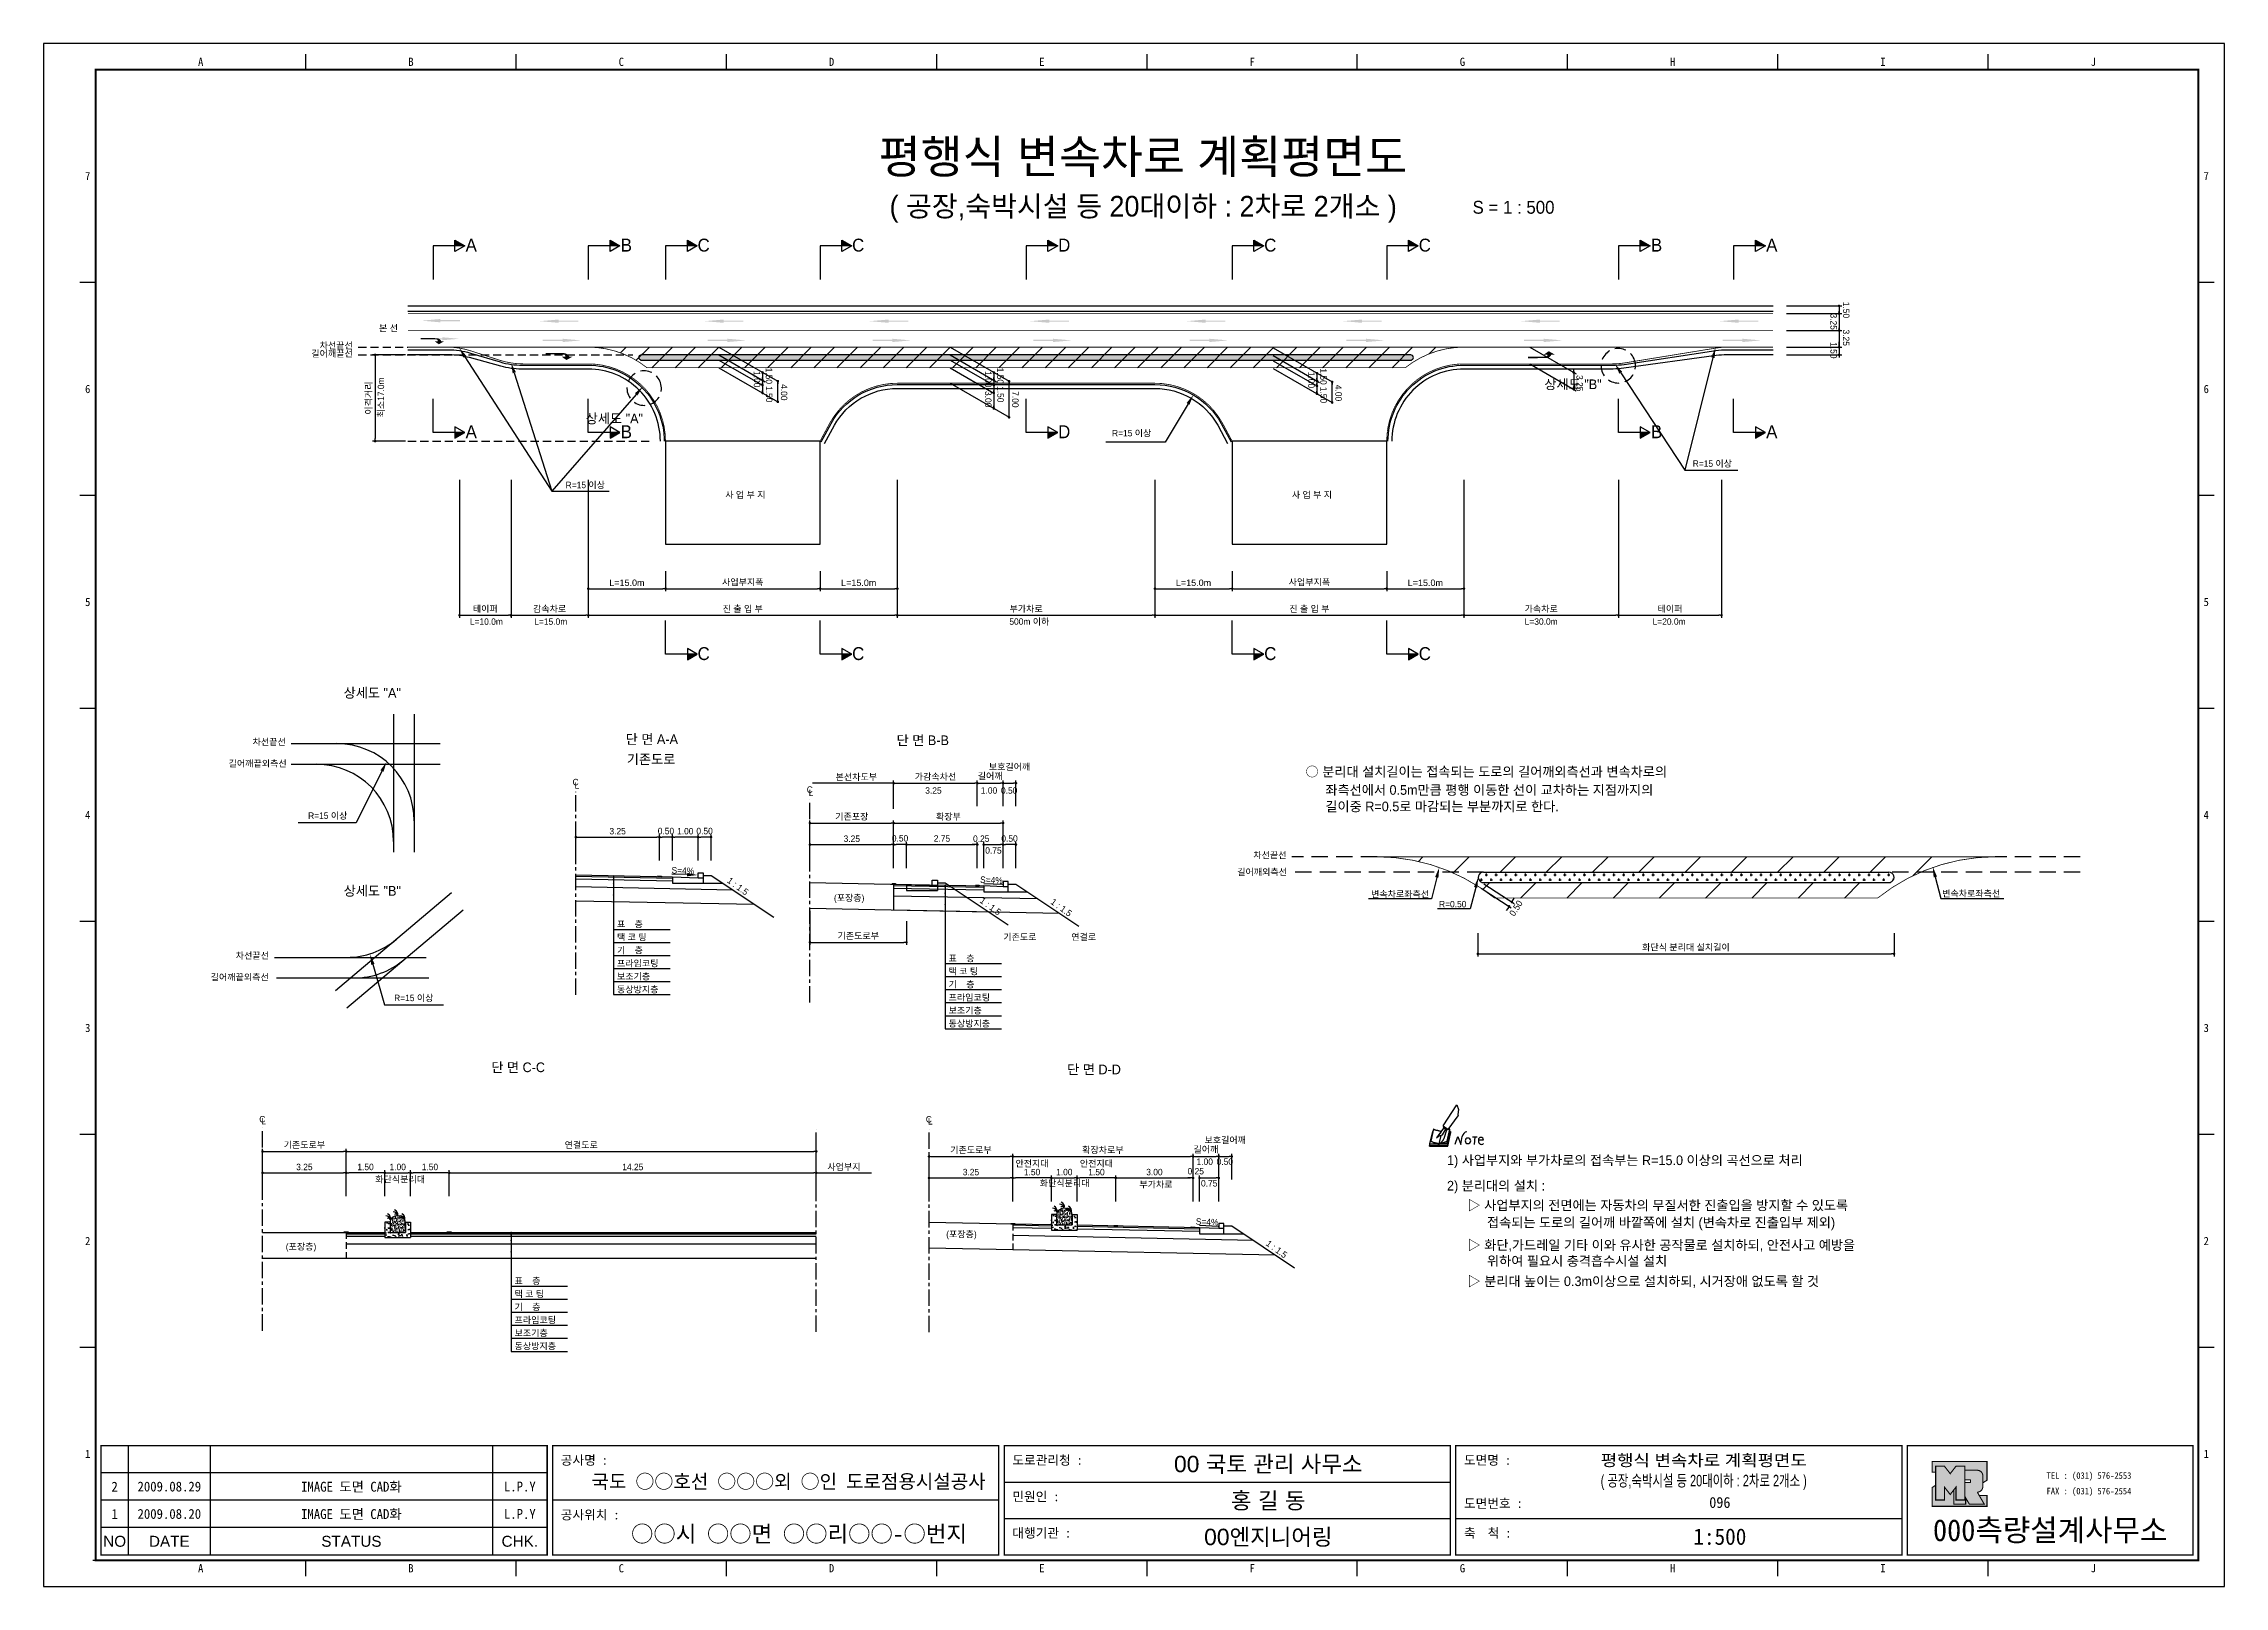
# Model space of a CAD drawing. Header units: millimetres. Extents: x 452 to 876, y -8 to 291.
import ezdxf
from ezdxf.enums import TextEntityAlignment as Align

# ---------------------------------------------------------------- set-up
doc = ezdxf.new("R2010")
doc.units = ezdxf.units.MM
doc.linetypes.add('CENTER', pattern=[50.8, 31.75, -6.35, 6.35, -6.35])
doc.linetypes.add('HIDDEN', pattern=[9.525, 6.35, -3.175])
for name, color, linetype in [('CC-GSTR-0004', 4, 'Continuous'), ('CM-LANE-0030', 30, 'Continuous'), ('CZ-DIMT-0002', 7, 'Continuous'), ('CZ-EXST-0002', 1, 'Continuous'), ('CZ-LIN1-0007', 7, 'Continuous'), ('CZ-LIN2-0003', 3, 'Continuous'), ('CZ-LINE-0001', 7, 'Continuous'), ('CZ-TEXT-BOX0', 7, 'Continuous'), ('TITLE', 7, 'Continuous')]:
    doc.layers.add(name, color=color, linetype=linetype)
doc.styles.add('견고딕', font='arial.ttf')
doc.styles.add('돋움', font='')
doc.styles.add('돋음체', font='')
doc.styles.get('돋움').set_extended_font_data('Dotum')
doc.styles.get('돋음체').set_extended_font_data('DotumChe')

msp = doc.modelspace()

# ---------------------------------------------------------------- texts
at = {"layer": 'CZ-DIMT-0002', "style": '돋움'}
for s, height, p in [('A', 2.5, (535.33, 251.95)), ('B', 2.5, (565.45, 251.95)), ('C', 2.5, (580.45, 251.95)), ('C', 2.5, (610.45, 251.95)), ('D', 2.5, (650.45, 251.95)), ('C', 2.5, (690.45, 251.95)), ('C', 2.5, (720.45, 251.95)), ('B', 2.5, (765.44, 251.95)), ('A', 2.5, (787.81, 251.95)), ('차선끝선', 1.25, (509.12, 232.48)), ('본 선', 1.25, (519.27, 235.84)), ('길어깨끝선', 1.25, (508.32, 230.89)), ('상세도 "B"', 1.875, (749.23, 224.94)), ('A', 2.5, (535.33, 215.73)), ('상세도 "A"', 1.875, (563.12, 218.3)), ('B', 2.5, (565.45, 215.73)), ('D', 2.5, (650.45, 215.73)), ('R=15 이상', 1.25, (663.54, 215.46)), ('B', 2.5, (765.44, 215.73)), ('A', 2.5, (787.81, 215.73)), ('R=15 이상', 1.25, (776.27, 209.55)), ('R=15 이상', 1.25, (557.48, 205.4)), ('사 업 부 지', 1.25, (588.54, 203.49)), ('사 업 부 지', 1.25, (698.54, 203.49)), ('L=10.0m', 1.25, (538.27, 178.89)), ('L=15.0m', 1.25, (550.77, 178.89)), ('500m 이하', 1.25, (643.68, 178.89)), ('L=30.0m', 1.25, (743.04, 178.89)), ('L=20.0m', 1.25, (767.88, 178.89)), ('C', 2.5, (580.45, 172.68)), ('C', 2.5, (610.45, 172.68)), ('C', 2.5, (690.45, 172.68)), ('C', 2.5, (720.45, 172.68)), ('차선끝선', 1.25, (496.1, 155.55)), ('길어깨끝외측선', 1.25, (493.86, 151.35)), ('C', 1.25, (555.59, 147.75)), ('L', 1.25, (555.85, 147.09)), ('C', 1.25, (601.05, 146.29)), ('L', 1.25, (601.31, 145.64)), ('R=15 이상', 1.25, (507.48, 141.23)), ('차선끝선', 1.25, (690.38, 133.58)), ('차선끝선', 1.25, (492.84, 114.07)), ('길어깨끝외측선', 1.25, (490.38, 109.88)), ('R=15 이상', 1.25, (524.18, 105.86)), ('C', 1.25, (494.77, 82.33)), ('L', 1.25, (495.03, 81.93)), ('C', 1.25, (624.17, 82.31)), ('L', 1.25, (624.44, 81.92))]:
    msp.add_text(s, height=height, dxfattribs=at).set_placement(p, align=Align.MIDDLE_CENTER)
for s, rotation, p in [('3.25', 270, (799.2, 238.68)), ('1.50', 270, (801.63, 240.96)), ('1.50', 270, (799.2, 233.12)), ('3.25', 270, (801.63, 235.57)), ('최소17.0m', 90, (518.42, 218.5))]:
    msp.add_text(s, height=1.25, rotation=rotation, dxfattribs=at).set_placement(p)
for s, p in [('○ 분리대 설치길이는 접속되는 도로의 길어깨외측선과 변속차로의', (697.3, 149.77)), ('좌측선에서 0.5m만큼 평행 이동한 선이 교차하는 지점까지의', (701.15, 146.22)), ('길이중 R=0.5로 마감되는 부분까지로 한다.', (701.15, 143.02)), ('1) 사업부지와 부가차로의 접속부는 R=15.0 이상의 곡선으로 처리', (724.76, 74.36)), ('2) 분리대의 설치 :', (724.76, 69.42)), ('▷ 사업부지의 전면에는 자동차의 무질서한 진출입을 방지할 수 있도록', (728.74, 65.62)), ('접속되는 도로의 길어깨 바깥쪽에 설치 (변속차로 진출입부 제외)', (732.53, 62.29)), ('▷ 화단,가드레일 기타 이와 유사한 공작물로 설치하되, 안전사고 예방을', (728.74, 57.89)), ('위하여 필요시 충격흡수시설 설치', (732.53, 54.82)), ('▷ 분리대 높이는 0.3m이상으로 설치하되, 시거장애 없도록 할 것', (728.74, 50.88))]:
    msp.add_text(s, height=1.875, dxfattribs=at).set_placement(p, align=Align.MIDDLE_LEFT)
for s, p in [('3.25', (623.47, 145.49)), ('1.00', (634.26, 145.49)), ('0.50', (638.17, 145.49)), ('길어깨외측선', (684.03, 129.67)), ('(포장층)', (605.74, 124.65)), ('변속차로좌측선', (710.02, 125.38)), ('R=0.50', (723.21, 123.44)), ('변속차로좌측선', (820.89, 125.49)), ('표    층', (563.63, 119.55)), ('기    층', (563.63, 114.49)), ('택 코 팅', (563.63, 117.02)), ('표    층', (628, 112.93)), ('기존도로', (638.63, 117.05)), ('연결로', (651.82, 117.05)), ('프라임코팅', (563.63, 111.95)), ('보조기층', (563.63, 109.42)), ('택 코 팅', (628, 110.4)), ('동상방지층', (563.63, 106.89)), ('프라임코팅', (628, 105.33)), ('기    층', (628, 107.87)), ('보조기층', (628, 102.8)), ('동상방지층', (628, 100.27)), ('사업부지', (604.47, 72.44)), ('안전지대', (640.98, 73.11)), ('안전지대', (653.48, 73.11)), ('1.00', (676.14, 73.46)), ('0.50', (680.04, 73.46)), ('화단식분리대', (516.71, 70.03)), ('화단식분리대', (645.7, 69.28)), ('부가차로', (665.04, 69.04)), ('(포장층)', (627.54, 59.38)), ('(포장층)', (499.33, 56.98)), ('표    층', (543.74, 50.32)), ('기    층', (543.74, 45.26)), ('택 코 팅', (543.74, 47.79)), ('프라임코팅', (543.74, 42.73)), ('보조기층', (543.74, 40.2)), ('동상방지층', (543.74, 37.67))]:
    msp.add_text(s, height=1.25, dxfattribs=at).set_placement(p)
for s, rotation, p in [('S=4%', 357.7094, (576.42, 130.57)), ('1 : 1.5', 323.8881, (587.09, 127.54)), ('S=4%', 357.7094, (636.32, 128.74)), ('1 : 1.5', 323.8881, (636.14, 123.65)), ('1 : 1.5', 323.8881, (649.89, 123.4)), ('S=4%', 357.7094, (678.2, 62.41)), ('1 : 1.5', 323.8881, (691.69, 57.12))]:
    msp.add_text(s, height=1.25, rotation=rotation, dxfattribs=at).set_placement(p, align=Align.MIDDLE_CENTER)
at = {"layer": 'CZ-DIMT-0002', "char_height": 1.25, "attachment_point": 5, "style": '돋움'}
for s, insert, rotation in [('1.00', (590.8, 225.91), 270), ('1.50', (593.13, 226.58), 270), ('1.50', (593.16, 223), 270), ('4.00', (596.06, 223.38), 270), ('1.00', (635.7, 225.91), 270), ('1.50', (638.03, 226.58), 270), ('1.50', (638.07, 223), 270), ('1.00', (698.43, 225.78), 270), ('1.50', (700.76, 226.44), 270), ('4.00', (703.69, 223.25), 270), ('3.25', (750.51, 225.14), 270), ('3.00', (635.7, 222.05), 270), ('7.00', (640.96, 222.01), 270), ('1.50', (700.79, 222.87), 270), ('\\A1;0.50', (738.15, 123.27), 57.1401)]:
    msp.add_mtext(s, dxfattribs=dict(at, insert=insert, rotation=rotation))
at = {"layer": 'CZ-DIMT-0002', "insert": (610.09, 148.68), "char_height": 1.25, "attachment_point": 5, "style": '돋움'}
msp.add_mtext('본선차도부', dxfattribs=at)
at = {"layer": 'CZ-LINE-0001', "insert": (515.47, 222.27), "char_height": 1.25, "attachment_point": 5, "rotation": 90, "style": '돋움'}
msp.add_mtext('\\A1;이격거리', dxfattribs=at)
at = {"layer": 'CZ-LINE-0001', "char_height": 1.25, "attachment_point": 5, "style": '돋움'}
for s, insert in [('\\A1;{\\fArial|b0|i0|c0|p32;L=15.0m}', (565.55, 186.42)), ('\\A1;사업부지폭', (588.05, 186.48)), ('\\A1;{\\fArial|b0|i0|c0|p32;L=15.0m}', (610.55, 186.42)), ('\\A1;{\\fArial|b0|i0|c0|p32;L=15.0m}', (675.55, 186.42)), ('\\A1;사업부지폭', (698.05, 186.48)), ('\\A1;{\\fArial|b0|i0|c0|p32;L=15.0m}', (720.55, 186.42)), ('\\A1;테이퍼', (538.05, 181.31)), ('\\A1;감속차로', (550.55, 181.31)), ('\\A1;진 출 입 부', (588.05, 181.31)), ('\\A1;부가차로', (643.05, 181.31)), ('\\A1;진 출 입 부', (698.05, 181.31)), ('\\A1;가속차로', (743.05, 181.31)), ('\\A1;테이퍼', (768.05, 181.31)), ('\\A1;가감속차선', (625.46, 148.73)), ('\\A1;길어깨', (636.08, 148.85)), ('\\A1;보호길어깨', (639.83, 150.65)), ('\\A1;기존포장', (609.21, 140.98)), ('\\A1;확장부', (627.96, 140.98)), ('\\A1;3.25', (563.75, 138.21)), ('\\A1;0.50', (573.13, 138.24)), ('\\A1;1.00', (576.88, 138.21)), ('\\A1;0.50', (580.63, 138.24)), ('\\A1;3.25', (609.21, 136.75)), ('\\A1;0.50', (618.58, 136.83)), ('\\A1;2.75', (626.71, 136.79)), ('\\A1;0.25', (634.34, 136.76)), ('\\A1;0.50', (639.83, 136.78)), ('\\A1;0.75', (636.71, 134.48)), ('\\A1;기존도로부', (610.46, 117.84)), ('\\A1;화단식 분리대 설치길이', (771.14, 115.62)), ('\\A1;기존도로부', (502.94, 77.28)), ('\\A1;연결도로', (556.69, 77.27)), ('\\A1;기존도로부', (632.34, 76.29)), ('\\A1;확장차로{\\fGulimChe|b0|i0|c129|p32;부}', (657.96, 76.29)), ('\\A1;길어깨', (677.96, 76.41)), ('\\A1;보호길어깨', (681.71, 78.21)), ('\\A1;3.25', (502.94, 73.05)), ('\\A1;1.50', (514.81, 73.05)), ('\\A1;1.00', (521.06, 73.05)), ('\\A1;1.50', (527.31, 73.05)), ('\\A1;14.25', (566.69, 73.05)), ('\\A1;3.25', (632.34, 72.06)), ('\\A1;1.50', (644.21, 72.06)), ('\\A1;1.00', (650.46, 72.06)), ('\\A1;1.50', (656.71, 72.06)), ('\\A1;3.00', (667.96, 72.06)), ('\\A1;0.25', (675.98, 72.23)), ('\\A1;0.75', (678.59, 69.88))]:
    msp.add_mtext(s, dxfattribs=dict(at, insert=insert))
at = {"layer": 'CZ-TEXT-BOX0', "style": '돋움'}
for s, p in [('상세도 "A"', (516.12, 165.06)), ('단 면 A-A', (570.39, 156.07)), ('단 면 B-B', (622.99, 155.86)), ('기존도로', (570.24, 152.18)), ('상세도 "B"', (516.13, 126.64)), ('단 면 C-C', (544.44, 92.4)), ('단 면 D-D', (656.24, 91.98))]:
    msp.add_text(s, height=1.875, dxfattribs=at).set_placement(p, align=Align.MIDDLE_CENTER)
at = {"layer": 'TITLE', "color": 3, "linetype": 'Continuous', "style": '돋음체'}
for s, p in [('A', (482.81, 287.52)), ('B', (523.63, 287.52)), ('C', (564.46, 287.52)), ('D', (605.28, 287.52)), ('E', (646.11, 287.52)), ('F', (686.93, 287.52)), ('G', (727.75, 287.52)), ('H', (768.58, 287.52)), ('I', (809.4, 287.52)), ('J', (850.23, 287.52)), ('7', (460.88, 265.35)), ('7', (872.15, 265.35)), ('6', (460.88, 224.02)), ('6', (872.15, 224.02)), ('5', (460.88, 182.69)), ('5', (872.15, 182.69)), ('4', (460.88, 141.36)), ('4', (872.15, 141.36)), ('3', (460.88, 100.03)), ('3', (872.15, 100.03)), ('2', (460.88, 58.7)), ('2', (872.15, 58.7)), ('1', (460.88, 17.38)), ('1', (872.15, 17.38)), ('A', (482.81, -4.81)), ('B', (523.63, -4.81)), ('C', (564.46, -4.81)), ('D', (605.28, -4.81)), ('E', (646.11, -4.81)), ('F', (686.93, -4.81)), ('G', (727.75, -4.81)), ('H', (768.58, -4.81)), ('I', (809.4, -4.81)), ('J', (850.23, -4.81))]:
    msp.add_text(s, height=1.59, dxfattribs=at).set_placement(p, align=Align.MIDDLE)
at = {"layer": 'TITLE', "style": '돋움'}
for s, height, p in [('평행식 변속차로 계획평면도', 6.5, (665.73, 269.13)), ('( 공장,숙박시설 등 20대이하 : 2차로 2개소 )', 4, (665.78, 259.5))]:
    msp.add_text(s, height=height, dxfattribs=at).set_placement(p, align=Align.MIDDLE_CENTER)
msp.add_text('S = 1 : 500', height=2.5, dxfattribs=at).set_placement((729.72, 259.29), align=Align.MIDDLE_LEFT)
at = {"layer": 'TITLE', "style": '돋음체'}
for s, p in [('공사명 : ', (552.72, 15.27)), ('도로관리청 :', (640.39, 15.27)), ('도면명 :', (728.06, 15.27)), ('민원인 :', (640.39, 8.2)), ('도면번호 :', (728.06, 6.88)), ('공사위치 :', (552.72, 4.66)), ('대행기관 :', (640.39, 1.13)), ('축  척 :', (728.06, 1.13))]:
    msp.add_text(s, height=1.804, dxfattribs=at).set_placement(p)
at = {"layer": 'TITLE', "color": 7, "linetype": 'Continuous'}
for s, height, style, p in [('00 국토 관리 사무소', 3.1832, '견고딕', (690.06, 15.45)), ('국도 ○○호선 ○○○외 ○인 도로점용시설공사', 2.7, '돋음체', (596.94, 12.06)), ('홍 길 동', 3.183, '견고딕', (690.06, 8.38)), ('○○시 ○○면 ○○리○○-○번지', 3.1832, '돋음체', (598.96, 1.9)), ('00엔지니어링', 3.183, '견고딕', (690.06, 1.3))]:
    msp.add_text(s, height=height, dxfattribs=dict(at, style=style)).set_placement(p, align=Align.MIDDLE)
at = {"layer": 'TITLE', "style": '돋움'}
for s, width, p, p2 in [('평행식 변속차로 계획평면도', 1.010039, (754.6, 15.02), (794.6, 15.02)), ('( 공장,숙박시설 등 20대이하 : 2차로 2개소 )', 0.635475, (754.6, 11.07), (794.6, 11.07))]:
    msp.add_text(s, height=2.25, dxfattribs=dict(at, width=width)).set_placement(p, p2, align=Align.FIT)
at = {"layer": 'TITLE', "color": 180, "style": '돋음체'}
for s, p in [('TEL : (031) 576-2553', (841.16, 12.54)), ('FAX : (031) 576-2554', (841.16, 9.52))]:
    msp.add_text(s, height=1.2733, dxfattribs=at).set_placement(p)
at = {"layer": 'TITLE', "color": 1, "linetype": 'Continuous', "style": '돋음체'}
msp.add_text('2', height=1.91, dxfattribs=at).set_placement((466.11, 11.03), align=Align.MIDDLE)
at = {"layer": 'TITLE', "linetype": 'Continuous'}
for s, height, style, p in [('2009.08.29', 1.91, '돋음체', (476.72, 11.03)), ('L.P.Y', 1.91, '돋음체', (544.76, 11.03)), ('096', 2.122, '돋음체', (777.73, 7.94)), ('1', 1.91, '돋음체', (466.11, 5.72)), ('2009.08.20', 1.91, '돋음체', (476.72, 5.72)), ('L.P.Y', 1.91, '돋음체', (544.76, 5.72)), ('NO', 2.122, '견고딕', (466.11, 0.42)), ('DATE', 2.122, '견고딕', (476.72, 0.42)), ('STATUS', 2.122, '견고딕', (512.07, 0.42)), ('CHK.', 2.122, '견고딕', (544.76, 0.42)), ('1:500', 3.183, '돋음체', (777.73, 1.3))]:
    msp.add_text(s, height=height, dxfattribs=dict(at, style=style)).set_placement(p, align=Align.MIDDLE)
at = {"layer": 'TITLE', "style": '돋음체'}
for p in [(512.07, 11.03), (512.07, 5.72)]:
    msp.add_text('IMAGE 도면 CAD화', height=1.9099, dxfattribs=at).set_placement(p, align=Align.MIDDLE)
at = {"layer": 'TITLE', "color": 180, "style": '돋음체'}
msp.add_text('000측량설계사무소', height=4.244, dxfattribs=at).set_placement((841.86, 0.45), align=Align.CENTER)

# ---------------------------------------------------------------- blocks, each defined once
blk = doc.blocks.new('note')
for p, q in [((0.85, 3.5), (3.53, 7.57)), ((1.8, 2.79), (3.74, 5.46)), ((3.53, 7.57), (3.8, 6.64)), ((3.8, 6.64), (3.69, 5.72)), ((3.69, 5.72), (3.74, 5.46)), ((-1.24, 2.36), (-1.77, 0)), ((-1.77, 0), (1.77, 0)), ((-1.77, 0), (-1.77, -0.3)), ((-1.53, 0.52), (-1.55, 0.54)), ((-1.01, 2.9), (-1.53, 0.52)), ((-1.48, 0.48), (-1.53, 0.52)), ((-1.43, 0.44), (-1.48, 0.48)), ((-1.38, 0.41), (-1.43, 0.44)), ((-1.33, 0.4), (-1.38, 0.41)), ((-1.27, 0.37), (-1.33, 0.4)), ((-1.22, 0.35), (-1.27, 0.37)), ((-1.13, 2.36), (-1.24, 2.36)), ((-1.17, 0.33), (-1.22, 0.35)), ((-1.12, 0.32), (-1.17, 0.33)), ((-1.02, 0.25), (-1.12, 0.32)), ((-0.97, 0.22), (-1.02, 0.25)), ((-1, 2.9), (-1.01, 2.9)), ((-0.98, 2.85), (-1, 2.9)), ((-0.95, 2.8), (-0.98, 2.85)), ((-0.93, 0.21), (-0.97, 0.22)), ((-0.9, 2.75), (-0.95, 2.8)), ((-0.88, 0.19), (-0.93, 0.21)), ((-0.85, 2.72), (-0.9, 2.75)), ((-0.8, 0.18), (-0.88, 0.19)), ((-0.79, 2.69), (-0.85, 2.72)), ((-0.75, 0.17), (-0.8, 0.18)), ((-0.74, 2.68), (-0.79, 2.69)), ((-0.7, 0.16), (-0.75, 0.17)), ((-0.69, 2.65), (-0.74, 2.68)), ((-0.64, 0.15), (-0.7, 0.16)), ((-0.64, 2.65), (-0.69, 2.65)), ((-0.59, 2.63), (-0.64, 2.65)), ((-0.58, 0.14), (-0.64, 0.15)), ((-0.54, 2.62), (-0.59, 2.63)), ((-0.53, 0.13), (-0.58, 0.14)), ((-0.48, 2.61), (-0.54, 2.62)), ((-0.48, 0.12), (-0.53, 0.13)), ((-0.43, 2.61), (-0.48, 2.61)), ((-0.43, 0.11), (-0.48, 0.12)), ((0.75, 2.77), (-0.46, 1.16)), ((0.37, 2.24), (-0.46, 1.16)), ((-0.46, 1.16), (-0.08, 1.47)), ((-0.38, 2.59), (-0.43, 2.61)), ((-0.38, 0.08), (-0.43, 0.11)), ((-0.33, 2.59), (-0.38, 2.59)), ((-0.29, 0.06), (-0.38, 0.08)), ((-0.27, 2.58), (-0.33, 2.59)), ((-0.23, 0.05), (-0.29, 0.06)), ((-0.22, 2.57), (-0.27, 2.58)), ((-0.16, 0.04), (-0.23, 0.05)), ((-0.17, 2.56), (-0.22, 2.57)), ((-0.12, 2.55), (-0.17, 2.56)), ((-0.11, 0.03), (-0.16, 0.04)), ((-0.07, 2.53), (-0.12, 2.55)), ((-0.04, 0.02), (-0.11, 0.03)), ((-0.08, 1.47), (0.72, 1.75)), ((-0.01, 2.51), (-0.07, 2.53)), ((-0.05, -0.3), (-0.05, 0)), ((0, 0), (-0.04, 0.02)), ((0.04, 2.5), (-0.01, 2.51)), ((0.37, 1.63), (0, 0)), ((0, 0), (1.6, 0.53)), ((0, 0), (1.65, 0.18)), ((0, 0.01), (0.06, 0.04)), ((0, -0.3), (0, 0)), ((0.09, 2.48), (0.04, 2.5)), ((0.05, -0.3), (0.05, 0)), ((0.06, 0.04), (0.11, 0.07)), ((0.14, 2.48), (0.09, 2.48)), ((0.11, 0.07), (0.16, 0.09)), ((0.2, 2.47), (0.14, 2.48)), ((0.16, 0.09), (0.21, 0.12)), ((0.26, 2.43), (0.18, 2.46)), ((0.21, 0.12), (0.27, 0.14)), ((0.34, 2.4), (0.26, 2.43)), ((0.27, 0.14), (0.36, 0.19)), ((0.45, 2.37), (0.34, 2.4)), ((0.36, 0.19), (0.41, 0.22)), ((0.41, 0.22), (0.46, 0.27)), ((0.46, 0.27), (0.51, 0.3)), ((0.51, 0.3), (0.56, 0.34)), ((0.56, 0.34), (0.6, 0.4)), ((0.6, 0.4), (0.64, 0.45)), ((0.64, 0.45), (0.67, 0.51)), ((0.67, 0.51), (0.74, 0.58)), ((0.72, 1.75), (1.16, 2.53)), ((0.74, 0.58), (0.79, 0.63)), ((1, 3.1), (0.75, 2.77)), ((0.79, 0.63), (0.83, 0.68)), ((0.83, 0.68), (0.86, 0.73)), ((0.85, 3.5), (1.8, 2.79)), ((1, 3.4), (0.85, 3.21)), ((0.85, 3.21), (1.52, 2.71)), ((0.86, 0.73), (0.89, 0.79)), ((0.89, 0.84), (0.92, 0.89)), ((0.89, 0.79), (0.89, 0.84)), ((0.92, 0.89), (0.96, 0.95)), ((0.96, 0.95), (1.01, 0.97)), ((1.47, 2.74), (1.01, 0.97)), ((1.16, 2.53), (1.37, 2.82)), ((2.13, 2.84), (1.44, 2.63)), ((1.52, 2.71), (1.66, 2.9)), ((1.6, 0.53), (2.13, 2.84)), ((1.65, 0.18), (2.19, 2.48)), ((1.77, 0), (2.3, 2.36)), ((1.77, -0.3), (2.3, 2.07)), ((1.77, -0.38), (2.3, 1.99)), ((1.77, -0.44), (2.3, 1.93)), ((1.77, 0), (1.77, -0.3)), ((2.19, 2.48), (2.04, 2.47)), ((2.3, 2.36), (2.16, 2.36)), ((2.3, 2.36), (2.3, 2.07)), ((3.21, -0.08), (3.68, 1.4)), ((3.68, 1.4), (4.26, -0.14)), ((4.26, -0.14), (4.56, 1.44)), ((6.55, 1.34), (7.46, 1.34)), ((7.01, 1.34), (6.87, -0.11)), ((7.71, 0.77), (7.71, 0.55)), ((7.71, 0.77), (8.67, 0.77)), ((-1.77, -0.3), (1.77, -0.3)), ((-1.77, -0.43), (-1.77, -0.3)), ((-1.77, -0.37), (1.77, -0.37)), ((-1.77, -0.43), (1.77, -0.43))]:
    blk.add_line(p, q)
for centre, major_axis, start_param, end_param in [((0.4, 2.31), (0.0702, 0.0702), 3.283946, 6.425539), ((5.68, 1.23), (-0.806, 0.806), -0.591174, 0.597824), ((5.66, 0.58), (-0.378, 0.378), 3.926991, 10.210176), ((8.3, 0.49), (0.422, 0.422), 2.265602, 4.634911), ((8.19, 0.77), (-0.342, 0.342), 3.926991, 7.068583)]:
    blk.add_ellipse(centre, major_axis=major_axis, ratio=1, start_param=start_param, end_param=end_param)
blk = doc.blocks.new('_Dot')
at = {"color": 0, "linetype": 'ByBlock', "lineweight": -2}
blk.add_line((-0.5, 0), (-1, 0), dxfattribs=at)
at = {"color": 0, "linetype": 'ByBlock', "const_width": 0.5}
blk.add_lwpolyline([(-0.25, 0, 1), (0.25, 0, 1)], format="xyb", close=True, dxfattribs=at)

# ---------------------------------------------------------------- hatches: boundary and pattern name
at = {"layer": 'CM-LANE-0030'}
h = msp.add_hatch(dxfattribs=at)
h.set_pattern_fill('ANSI31', color=256, style=0)
h.set_pattern_definition([(45, (-1044.2493, -434.596), (-2.245064, 2.245064), [])])
h.paths.add_polyline_path([(558.05, 232.15, -0.170323), (569.45, 228.15), (716.65, 228.15, -0.170323), (728.05, 232.15)])
h = msp.add_hatch(dxfattribs=at)
h.set_pattern_fill('ANSI31', color=256, scale=2, style=0)
h.set_pattern_definition([(45, (-594.6746, -328.3963), (-4.490128, 4.490128), [])])
h.paths.add_polyline_path([(711.18, 133.25, -0.170323), (733.98, 125.25), (808.37, 125.25, -0.170323), (831.18, 133.25)])
h.paths.add_polyline_path([(810.54, 130.25, -0.750696), (811.07, 128.4, 0.001926), (810.83, 128.25), (731.52, 128.25, 0.001926), (731.28, 128.4, -0.750696), (731.82, 130.25)], flags=16)
at = {"layer": 'CZ-EXST-0002'}
h = msp.add_hatch(dxfattribs=at)
h.set_pattern_fill('AR-SAND', color=256, scale=0.01, style=0)
h.set_pattern_definition([(37.5, (-589.5582, 3543.2054), (-0.016000313, 0.489413237), [0, -0.38608, 0, -0.4318, 0, -0.41275]), (7.5, (-589.5582, 3543.2054), (0.44952328, 0.7168251), [0, -0.20828, 0, -0.34798, 0, -0.13335]), (327.5, (-589.8706, 3543.2054), (0.79099237, 0.001437185), [0, -0.127, 0, -0.4572, 0, -0.5969]), (317.5, (-589.8706, 3543.2054), (0.76355645, 0.22292932), [0, -0.0635, 0, -0.29972, 0, -0.3429])])
edge = h.paths.add_edge_path()
edge.add_ellipse((521.06, 62.36), major_axis=(-1.5, 0), ratio=0.829212, start_angle=180, end_angle=360)
edge.add_line((519.56, 62.36), (519.56, 60.36))
edge.add_line((519.56, 60.36), (522.56, 60.36))
edge.add_line((522.56, 60.36), (522.56, 62.36))
h = msp.add_hatch(dxfattribs=at)
h.set_pattern_fill('AR-CONC', color=256, scale=0.01, style=0)
h.set_pattern_definition([(50, (-460.1553, 3544.6686), (1.8218467, -0.15939086), [0.1905, -2.0955]), (355, (-460.1553, 3544.6686), (-0.3524283, 1.9105664), [0.1524, -1.6764]), (100.451, (-460.0035, 3544.6553), (1.469425, 1.7511669), [0.1619, -1.7809]), (46.1842, (-460.1553, 3545.1766), (2.7107904, -0.4204233), [0.28575, -3.14325]), (96.6356, (-459.9294, 3545.1416), (2.3740423, 2.4742556), [0.24285, -2.67135]), (351.184, (-460.1553, 3545.1766), (2.374046, 2.4742512), [0.2286, -2.5146]), (21, (-459.9013, 3545.0496), (1.5161488, -1.0226552), [0.1905, -2.0955]), (326, (-459.9013, 3545.0496), (0.6180203, 1.8418797), [0.1524, -1.6764]), (71.4514, (-459.775, 3544.9644), (2.1341649, 0.8192286), [0.1619, -1.7809]), (37.5, (-460.1553, 3544.6686), (0.03088603, 0.84555039), [0, -1.65608, 0, -1.7018, 0, -1.68275]), (7.5, (-460.1553, 3544.6686), (0.66819663, 1.00180575), [0, -0.97028, 0, -1.61798, 0, -0.64135]), (327.5, (-460.72174, 3544.6686), (1.35590595, -0.05728744), [0, -0.635, 0, -1.9812, 0, -2.6289]), (317.5, (-460.9757, 3544.6686), (1.4812918, 0.2542649), [0, -0.8255, 0, -1.31572, 0, -1.8669])])
h.paths.add_polyline_path([(652.96, 60.82), (652.96, 63.82), (651.96, 63.82), (651.96, 61.82), (648.96, 61.82), (648.96, 63.82), (647.96, 63.82), (647.96, 60.82)])
h = msp.add_hatch(dxfattribs=at)
h.set_pattern_fill('AR-SAND', color=256, scale=0.01, style=0)
h.set_pattern_definition([(37.5, (-460.15532, 3544.6686), (-0.016000313, 0.489413237), [0, -0.38608, 0, -0.4318, 0, -0.41275]), (7.5, (-460.1553, 3544.6686), (0.44952328, 0.7168251), [0, -0.20828, 0, -0.34798, 0, -0.13335]), (327.5, (-460.46774, 3544.6686), (0.79099237, 0.001437185), [0, -0.127, 0, -0.4572, 0, -0.5969]), (317.5, (-460.46774, 3544.6686), (0.76355645, 0.22292932), [0, -0.0635, 0, -0.29972, 0, -0.3429])])
edge = h.paths.add_edge_path()
edge.add_ellipse((650.46, 63.82), major_axis=(-1.5, 0), ratio=0.829212, start_angle=180, end_angle=360)
edge.add_line((648.96, 63.82), (648.96, 61.82))
edge.add_line((648.96, 61.82), (651.96, 61.82))
edge.add_line((651.96, 61.82), (651.96, 63.82))
h = msp.add_hatch(dxfattribs=at)
h.set_pattern_fill('AR-CONC', color=256, scale=0.01, style=0)
h.set_pattern_definition([(50, (-589.5582, 3543.2054), (1.8218467, -0.15939086), [0.1905, -2.0955]), (355, (-589.5582, 3543.2054), (-0.3524283, 1.9105664), [0.1524, -1.6764]), (100.451, (-589.4064, 3543.1921), (1.469425, 1.7511669), [0.1619, -1.7809]), (46.1842, (-589.5582, 3543.7134), (2.7107904, -0.4204233), [0.28575, -3.14325]), (96.6356, (-589.3323, 3543.6784), (2.3740423, 2.4742556), [0.24285, -2.67135]), (351.184, (-589.5582, 3543.7134), (2.374046, 2.4742512), [0.2286, -2.5146]), (21, (-589.3042, 3543.5864), (1.5161488, -1.0226552), [0.1905, -2.0955]), (326, (-589.3042, 3543.5864), (0.6180203, 1.8418797), [0.1524, -1.6764]), (71.4514, (-589.1778, 3543.5012), (2.1341649, 0.8192286), [0.1619, -1.7809]), (37.5, (-589.5582, 3543.2054), (0.03088603, 0.84555039), [0, -1.65608, 0, -1.7018, 0, -1.68275]), (7.5, (-589.5582, 3543.2054), (0.66819663, 1.00180575), [0, -0.97028, 0, -1.61798, 0, -0.64135]), (327.5, (-590.1246, 3543.2054), (1.35590595, -0.05728744), [0, -0.635, 0, -1.9812, 0, -2.6289]), (317.5, (-590.3786, 3543.2054), (1.4812918, 0.2542649), [0, -0.8255, 0, -1.31572, 0, -1.8669])])
h.paths.add_polyline_path([(523.56, 59.36), (523.56, 62.36), (522.56, 62.36), (522.56, 60.36), (519.56, 60.36), (519.56, 62.36), (518.56, 62.36), (518.56, 59.36)])
at = {"layer": 'CZ-LIN1-0007'}
for points in [[(529.35, 237.61), (529.35, 237.39), (533.18, 237.39), (533.18, 237.18), (529.35, 237.18), (529.35, 236.96), (525.7, 237.29)], [(552.31, 237.51), (552.31, 237.3), (556.14, 237.3), (556.14, 237.08), (552.31, 237.08), (552.31, 236.87), (548.66, 237.19)], [(584.33, 237.51), (584.33, 237.3), (588.15, 237.3), (588.15, 237.08), (584.33, 237.08), (584.33, 236.87), (580.68, 237.19)], [(616.34, 237.51), (616.34, 237.3), (620.17, 237.3), (620.17, 237.08), (616.34, 237.08), (616.34, 236.87), (612.69, 237.19)], [(647.53, 237.51), (647.53, 237.3), (651.36, 237.3), (651.36, 237.08), (647.53, 237.08), (647.53, 236.87), (643.88, 237.19)], [(677.91, 237.51), (677.91, 237.3), (681.73, 237.3), (681.73, 237.08), (677.91, 237.08), (677.91, 236.87), (674.26, 237.19)], [(708.28, 237.51), (708.28, 237.3), (712.1, 237.3), (712.1, 237.08), (708.28, 237.08), (708.28, 236.87), (704.63, 237.19)], [(742.8, 237.51), (742.8, 237.3), (746.63, 237.3), (746.63, 237.08), (742.8, 237.08), (742.8, 236.87), (739.15, 237.19)], [(781.39, 237.51), (781.39, 237.3), (785.21, 237.3), (785.21, 237.08), (781.39, 237.08), (781.39, 236.87), (777.74, 237.19)], [(528.62, 233.89, -0.267976), (529.53, 233.29), (530.08, 233.29), (529.05, 232.71), (528.22, 233.28), (528.83, 233.28, 0.504994), (528.55, 233.65), (525.5, 233.67), (525.5, 233.91)], [(529.75, 234.06), (529.75, 233.87), (526.32, 233.87), (526.32, 233.68), (529.75, 233.68), (529.75, 233.49), (533.02, 233.78)], [(553.05, 233.78), (553.05, 233.57), (549.22, 233.57), (549.22, 233.35), (553.05, 233.35), (553.05, 233.14), (556.7, 233.46)], [(585.06, 233.78), (585.06, 233.57), (581.24, 233.57), (581.24, 233.35), (585.06, 233.35), (585.06, 233.14), (588.71, 233.46)], [(617.08, 233.78), (617.08, 233.57), (613.25, 233.57), (613.25, 233.35), (617.08, 233.35), (617.08, 233.14), (620.73, 233.46)], [(648.27, 233.78), (648.27, 233.57), (644.44, 233.57), (644.44, 233.35), (648.27, 233.35), (648.27, 233.14), (651.92, 233.46)], [(678.64, 233.78), (678.64, 233.57), (674.82, 233.57), (674.82, 233.35), (678.64, 233.35), (678.64, 233.14), (682.29, 233.46)], [(709.01, 233.78), (709.01, 233.57), (705.19, 233.57), (705.19, 233.35), (709.01, 233.35), (709.01, 233.14), (712.66, 233.46)], [(743.54, 233.78), (743.54, 233.57), (739.71, 233.57), (739.71, 233.35), (743.54, 233.35), (743.54, 233.14), (747.19, 233.46)], [(782.12, 233.78), (782.12, 233.57), (778.3, 233.57), (778.3, 233.35), (782.12, 233.35), (782.12, 233.14), (785.77, 233.46)], [(553.34, 230.99, -0.267976), (554.37, 230.3), (555, 230.31), (553.83, 229.65), (552.88, 230.3), (553.58, 230.3, 0.504994), (553.27, 230.72), (549.8, 230.74), (549.8, 231.01)], [(744.02, 230.02, 0.267976), (745.05, 230.71), (745.68, 230.71), (744.51, 231.36), (743.57, 230.72), (744.26, 230.71, -0.504994), (743.95, 230.29), (740.49, 230.27), (740.49, 230)], [(572.25, 129.39), (572.25, 129.52), (571.5, 129.53), (571.5, 129.41)], [(617.71, 127.93), (617.71, 128.06), (616.96, 128.07), (616.96, 127.95)], [(633.96, 127.61), (633.96, 127.73), (633.21, 127.75), (633.21, 127.62)], [(511.44, 60.36), (511.44, 60.48), (510.69, 60.48), (510.69, 60.36)], [(531.44, 60.36), (531.44, 60.48), (530.69, 60.48), (530.69, 60.36)], [(640.84, 61.98), (640.84, 62.1), (640.09, 62.12), (640.09, 61.99)], [(675.84, 61.28), (675.84, 61.4), (675.09, 61.42), (675.09, 61.29)]]:
    msp.add_hatch(color=256, dxfattribs=at).paths.add_polyline_path(points)
at = {"layer": 'CZ-LIN2-0003'}
h = msp.add_hatch(dxfattribs=at)
h.set_pattern_fill('CROSS', color=256, scale=0.075, style=0)
h.set_pattern_definition([(0, (-1044.24933, -434.59606), (0.47625, 0.47625), [0.238125, -0.714375]), (90, (-1044.13026, -434.71512), (-0.47625, 0.47625), [0.238125, -0.714375])])
h.paths.add_polyline_path([(717.73, 230.65), (568.37, 230.65, 0.750696), (568.1, 229.72, -0.001926), (568.22, 229.65), (717.88, 229.65, -0.001926), (718, 229.72, 0.750696)])
h = msp.add_hatch(dxfattribs=at)
h.set_pattern_fill('CROSS', color=256, scale=0.15, style=0)
h.set_pattern_definition([(0, (-594.6746, -328.3963), (0.9525, 0.9525), [0.47625, -1.42875]), (90, (-594.4365, -328.63445), (-0.9525, 0.9525), [0.47625, -1.42875])])
h.paths.add_polyline_path([(731.82, 130.25, 0.750696), (731.28, 128.4, -0.001926), (731.52, 128.25), (810.83, 128.25, -0.001926), (811.07, 128.4, 0.750696), (810.54, 130.25)])
msp.add_hatch(color=256, dxfattribs=at).paths.add_polyline_path([(660.84, 61.58), (660.84, 61.7), (660.09, 61.72), (660.09, 61.59)])
at = {"layer": 'CZ-LINE-0001'}
for points in [[(532.17, 252.91), (532.17, 251.81), (534.07, 251.81)], [(562.29, 252.91), (562.29, 251.81), (564.19, 251.81)], [(577.29, 252.91), (577.29, 251.81), (579.19, 251.81)], [(607.29, 252.91), (607.29, 251.81), (609.19, 251.81)], [(647.29, 252.91), (647.29, 251.81), (649.19, 251.81)], [(687.29, 252.91), (687.29, 251.81), (689.19, 251.81)], [(717.29, 252.91), (717.29, 251.81), (719.19, 251.81)], [(762.29, 252.91), (762.29, 251.81), (764.19, 251.81)], [(784.65, 252.91), (784.65, 251.81), (786.56, 251.81)], [(534.07, 215.59), (532.17, 215.59), (532.17, 214.5)], [(564.19, 215.59), (562.29, 215.59), (562.29, 214.5)], [(649.19, 215.59), (647.29, 215.59), (647.29, 214.5)], [(764.19, 215.59), (762.29, 215.59), (762.29, 214.5)], [(786.56, 215.59), (784.65, 215.59), (784.65, 214.5)], [(579.19, 172.55), (577.29, 172.55), (577.29, 171.45)], [(609.19, 172.55), (607.29, 172.55), (607.29, 171.45)], [(689.19, 172.55), (687.29, 172.55), (687.29, 171.45)], [(719.19, 172.55), (717.29, 172.55), (717.29, 171.45)]]:
    msp.add_hatch(color=256, dxfattribs=at).paths.add_polyline_path(points)
at = {"layer": 'TITLE', "ltscale": 150}
h = msp.add_hatch(color=8, dxfattribs=at)
edge = h.paths.add_edge_path()
edge.add_line((829.59, 15.9), (818.93, 15.9))
edge.add_line((818.93, 15.9), (818.93, 13.82))
edge.add_line((818.93, 13.82), (819.63, 13.82))
edge.add_line((819.63, 13.82), (819.63, 15))
edge.add_line((819.63, 15), (821.32, 15))
edge.add_line((821.32, 15), (822.45, 13.54))
edge.add_line((822.45, 13.54), (823.58, 15))
edge.add_line((823.58, 15), (825.27, 15))
edge.add_line((825.27, 15), (825.27, 14.2))
edge.add_line((825.27, 14.2), (827.71, 14.2))
edge.add_arc((827.71, 13.13), 1.07, 0, 90, ccw=False)
edge.add_line((828.78, 13.13), (828.78, 11.76))
edge.add_line((828.78, 11.76), (829.59, 12.27))
edge.add_line((829.59, 12.27), (829.59, 15.9))
h.paths.add_polyline_path([(823.14, 10.38), (822.45, 9.5), (821.32, 10.95), (821.32, 8.44), (819.63, 8.44), (819.63, 11.29), (818.93, 10.85), (818.93, 7.21), (829.59, 7.21), (829.59, 9.29), (828.09, 9.29), (829.05, 7.64), (826.15, 7.64), (825.45, 8.85), (825.45, 7.64), (823.14, 7.64)])
msp.add_hatch(color=5, dxfattribs=at).paths.add_polyline_path([(825.27, 15), (823.58, 15), (822.45, 13.54), (821.32, 15), (819.63, 15), (819.63, 8.44), (821.32, 8.44), (821.32, 10.95), (822.45, 9.5), (823.58, 10.95), (823.58, 8.44), (825.27, 8.44)])
h = msp.add_hatch(color=161, dxfattribs=at)
edge = h.paths.add_edge_path()
edge.add_arc((827.71, 13.13), 1.07, 360, 450)
edge.add_line((827.71, 14.2), (825.27, 14.2))
edge.add_line((825.27, 14.2), (825.27, 12.35))
edge.add_line((825.27, 12.35), (826.27, 12.35))
edge.add_arc((826.27, 12.23), 0.113, 0, 90, ccw=False)
edge.add_line((826.38, 12.23), (826.38, 11.92))
edge.add_arc((826.27, 11.92), 0.113, 270, 360, ccw=False)
edge.add_line((826.27, 11.81), (825.27, 11.81))
edge.add_line((825.27, 11.81), (825.27, 8.44))
edge.add_line((825.27, 8.44), (823.58, 8.44))
edge.add_line((823.58, 8.44), (823.58, 10.95))
edge.add_line((823.58, 10.95), (823.14, 10.38))
edge.add_line((823.14, 10.38), (823.14, 7.64))
edge.add_line((823.14, 7.64), (825.45, 7.64))
edge.add_line((825.45, 7.64), (825.45, 8.85))
edge.add_line((825.45, 8.85), (826.15, 7.64))
edge.add_line((826.15, 7.64), (829.05, 7.64))
edge.add_line((829.05, 7.64), (827.71, 9.96))
edge.add_arc((827.71, 11.03), 1.07, 270, 360)
edge.add_line((828.78, 11.03), (828.78, 13.13))

# ---------------------------------------------------------------- linework, layer by layer
at = {"color": 0, "linetype": 'ByBlock', "lineweight": -2}
for p, q in [((800.88, 239.9), (800.88, 239.65)), ((800.88, 238.9), (800.88, 239.15)), ((800.88, 238.4), (800.88, 238.15)), ((800.88, 235.65), (800.88, 235.9)), ((800.88, 235.15), (800.88, 234.9)), ((800.88, 232.4), (800.88, 232.65)), ((800.88, 232.4), (800.88, 232.65)), ((800.88, 230.4), (800.88, 230.15)), ((800.88, 230.4), (800.88, 230.15)), ((591.88, 226.99), (591.88, 226.74)), ((591.88, 225.99), (591.88, 226.24)), ((591.88, 225.49), (591.88, 225.24)), ((591.88, 224.99), (591.88, 225.24)), ((594.84, 225.28), (594.84, 225.03)), ((636.78, 226.99), (636.78, 226.74)), ((636.78, 225.99), (636.78, 226.24)), ((636.78, 225.49), (636.78, 225.24)), ((636.78, 224.99), (636.78, 225.24)), ((639.74, 225.28), (639.74, 225.03)), ((699.51, 226.86), (699.51, 226.61)), ((699.51, 225.86), (699.51, 226.11)), ((699.51, 225.36), (699.51, 225.11)), ((699.51, 224.86), (699.51, 225.11)), ((702.47, 225.15), (702.47, 224.9)), ((749.35, 227.49), (749.35, 227.74)), ((749.35, 226.99), (749.35, 226.74)), ((749.35, 224.24), (749.35, 224.49)), ((591.88, 223.49), (591.88, 223.74)), ((594.84, 221.78), (594.84, 222.03)), ((636.78, 223.49), (636.78, 223.74)), ((636.78, 220.49), (636.78, 220.74)), ((699.51, 223.36), (699.51, 223.61)), ((702.47, 221.65), (702.47, 221.9)), ((639.74, 218.78), (639.74, 219.03)), ((617.08, 147.53), (616.83, 147.53)), ((736.67, 123.44), (736.54, 123.23)), ((737.49, 124.7), (737.62, 124.91)), ((602.56, 71.91), (602.81, 71.91))]:
    msp.add_line(p, q, dxfattribs=at)
at = {"color": 0, "linetype": 'ByBlock', "const_width": 0.25}
for points in [[(800.88, 240.02, 1), (800.88, 240.27, 1)], [(800.88, 238.77, 1), (800.88, 238.52, 1)], [(800.88, 238.52, 1), (800.88, 238.77, 1)], [(800.88, 235.52, 1), (800.88, 235.27, 1)], [(800.88, 235.27, 1), (800.88, 235.52, 1)], [(800.88, 232.27, 1), (800.88, 232.02, 1)], [(800.88, 232.27, 1), (800.88, 232.02, 1)], [(800.88, 230.52, 1), (800.88, 230.77, 1)], [(800.88, 230.52, 1), (800.88, 230.77, 1)], [(591.88, 227.12, 1), (591.88, 227.37, 1)], [(591.88, 225.62, 1), (591.88, 225.87, 1)], [(591.88, 225.87, 1), (591.88, 225.62, 1)], [(591.88, 224.87, 1), (591.88, 224.62, 1)], [(594.84, 225.41, 1), (594.84, 225.66, 1)], [(636.78, 227.12, 1), (636.78, 227.37, 1)], [(636.78, 225.62, 1), (636.78, 225.87, 1)], [(636.78, 225.87, 1), (636.78, 225.62, 1)], [(636.78, 224.87, 1), (636.78, 224.62, 1)], [(639.74, 225.41, 1), (639.74, 225.66, 1)], [(699.51, 226.98, 1), (699.51, 227.23, 1)], [(699.51, 225.73, 1), (699.51, 225.48, 1)], [(699.51, 225.48, 1), (699.51, 225.73, 1)], [(699.51, 224.73, 1), (699.51, 224.48, 1)], [(702.47, 225.27, 1), (702.47, 225.52, 1)], [(749.35, 227.12, 1), (749.35, 227.37, 1)], [(749.35, 227.37, 1), (749.35, 227.12, 1)], [(591.88, 223.37, 1), (591.88, 223.12, 1)], [(594.84, 221.66, 1), (594.84, 221.41, 1)], [(636.78, 223.37, 1), (636.78, 223.12, 1)], [(636.78, 220.37, 1), (636.78, 220.12, 1)], [(699.51, 223.23, 1), (699.51, 222.98, 1)], [(702.47, 221.52, 1), (702.47, 221.27, 1)], [(749.35, 224.12, 1), (749.35, 223.87, 1)], [(639.74, 218.66, 1), (639.74, 218.41, 1)], [(617.21, 147.53, 1), (617.46, 147.53, 1)], [(736.74, 123.54, 1), (736.88, 123.75, 1)], [(737.42, 124.59, 1), (737.28, 124.38, 1)], [(602.44, 71.91, 1), (602.19, 71.91, 1)]]:
    msp.add_lwpolyline(points, format="xyb", close=True, dxfattribs=at)
at = {"layer": 'CC-GSTR-0004'}
for p, q in [((574.38, 129.35), (574.38, 128.15)), ((574.38, 129.35), (579.38, 129.15)), ((574.38, 128.15), (580.38, 128.15)), ((579.38, 129.15), (579.38, 130.15)), ((579.38, 130.15), (580.38, 130.15)), ((579.38, 129.15), (580.38, 129.15)), ((580.38, 130.15), (580.38, 128.15))]:
    msp.add_line(p, q, dxfattribs=at)
for points in [[(523.05, 240.15), (788.05, 240.15)], [(523.05, 239.15), (788.05, 239.15)], [(639.58, 127.44), (638.58, 127.44), (634.83, 127.59), (634.83, 126.44), (639.58, 126.44), (639.58, 128.44), (638.58, 128.44), (638.58, 127.44)], [(681.46, 61.11), (680.46, 61.11), (676.71, 61.26), (676.71, 60.11), (681.46, 60.11), (681.46, 62.11), (680.46, 62.11), (680.46, 61.11)]]:
    msp.add_lwpolyline(points, dxfattribs=at)
for points in [[(523.05, 231.65), (530.85, 231.65, -0.072993), (535.16, 231.01), (540.94, 229.28, 0.072993), (545.25, 228.65), (558.05, 228.65, -0.414214), (572.8, 213.9)], [(572.05, 213.9, 0.414214), (558.05, 227.9), (545.07, 227.9, -0.067192), (541.1, 228.43), (535, 230.11), (535, 230.11, 0.067192), (531.03, 230.65), (531.03, 230.65), (523.05, 230.65)], [(713.3, 213.9, -0.414214), (728.05, 228.65), (756.93, 228.65), (756.93, 228.65, 0.03724), (759.16, 228.81), (759.16, 228.81), (776.94, 231.48, -0.03724), (779.17, 231.65), (788.05, 231.65)], [(788.05, 230.65), (779.08, 230.65, 0.034174), (777.03, 230.51), (759.07, 228.04, -0.034174), (757.02, 227.9), (757.02, 227.9), (728.05, 227.9, 0.414214), (714.05, 213.9)], [(603.27, 213.78), (605.19, 217.36, -0.271285), (618.05, 224.9), (668.05, 224.9, -0.271285), (680.91, 217.36), (682.83, 213.78)], [(603.93, 213.42), (605.84, 217, -0.27114), (618.05, 224.15), (668.05, 224.15, -0.27114), (680.26, 217), (682.17, 213.42)]]:
    msp.add_lwpolyline(points, format="xyb", dxfattribs=at)
at = {"layer": 'CM-LANE-0030', "const_width": 0.15}
msp.add_lwpolyline([(523.05, 235.4), (788.05, 235.4)], dxfattribs=at)
for points in [[(716.65, 228.15), (569.45, 228.15, 0.170323), (558.05, 232.15), (728.05, 232.15, 0.170323)], [(808.37, 125.25), (733.98, 125.25, 0.170323), (711.18, 133.25), (831.18, 133.25, 0.170323)]]:
    msp.add_lwpolyline(points, format="xyb", close=True, dxfattribs=at)
at = {"layer": 'CZ-EXST-0002', "color": 30}
msp.add_line((790.65, 235.4), (801.38, 235.4), dxfattribs=at)
msp.add_line((790.65, 235.4), (801.38, 235.4), dxfattribs=at)
at = {"layer": 'CZ-EXST-0002'}
for p, q in [((520.27, 160.95), (520.27, 134.17)), ((524.25, 160.95), (524.25, 134.17)), ((500.37, 155.21), (529.32, 155.21)), ((500.37, 151.2), (529.32, 151.2)), ((601.08, 128.27), (619.83, 127.89)), ((619.83, 127.89), (619.83, 126.69)), ((619.83, 127.89), (624.83, 127.69)), ((624.83, 127.69), (624.83, 128.69)), ((624.83, 128.69), (625.83, 128.69)), ((624.83, 127.69), (625.83, 127.69)), ((625.83, 128.69), (625.83, 126.69)), ((625.83, 128.19), (627.33, 128.19)), ((627.33, 128.19), (639.54, 120.06)), ((508.98, 107.31), (531.53, 126.29)), ((511.19, 103.94), (533.79, 122.97)), ((601.08, 123.27), (635.76, 122.57)), ((619.83, 126.69), (625.83, 126.69)), ((497.11, 113.73), (526.59, 113.73)), ((497.52, 109.73), (527.07, 109.73)), ((494.81, 60.36), (511.06, 60.36)), ((640.46, 61.99), (624.21, 62.31)), ((494.81, 55.36), (511.06, 55.36)), ((640.46, 56.99), (624.21, 57.31))]:
    msp.add_line(p, q, dxfattribs=at)
at = {"layer": 'CZ-LIN1-0007'}
for p, q in [((571.5, 129.53), (572.25, 129.52)), ((571.5, 129.41), (572.25, 129.39)), ((572.25, 129.52), (572.25, 129.39)), ((616.96, 128.07), (617.71, 128.06)), ((616.96, 127.95), (617.71, 127.93)), ((617.71, 128.06), (617.71, 127.93)), ((633.21, 127.75), (633.96, 127.73)), ((633.21, 127.62), (633.96, 127.61)), ((633.96, 127.73), (633.96, 127.61)), ((510.69, 60.48), (511.44, 60.48)), ((510.69, 60.36), (510.69, 60.48)), ((511.44, 60.36), (510.69, 60.36)), ((511.44, 60.48), (511.44, 60.36)), ((530.69, 60.36), (530.69, 60.48)), ((530.69, 60.48), (531.44, 60.48)), ((531.44, 60.36), (530.69, 60.36)), ((531.44, 60.48), (531.44, 60.36)), ((640.09, 62.12), (640.84, 62.1)), ((640.09, 61.99), (640.09, 62.12)), ((640.84, 61.98), (640.09, 61.99)), ((640.84, 62.1), (640.84, 61.98)), ((675.09, 61.42), (675.84, 61.4)), ((675.09, 61.29), (675.09, 61.42)), ((675.84, 61.28), (675.09, 61.29)), ((675.84, 61.4), (675.84, 61.28))]:
    msp.add_line(p, q, dxfattribs=at)
at = {"layer": 'CZ-LIN1-0007', "const_width": 0.15}
for points in [[(523.05, 238.65), (788.05, 238.65)], [(544.36, 232.15), (558.05, 232.15)], [(728.05, 232.15), (753.66, 232.15)]]:
    msp.add_lwpolyline(points, dxfattribs=at)
for points in [[(573.05, 213.9, 0.414214), (558.05, 228.9), (545.43, 228.9, -0.07872), (540.79, 229.63), (540.79, 229.63), (535.31, 231.41), (535.31, 231.41, 0.07872), (530.67, 232.15), (523.05, 232.15)], [(788.05, 232.15), (779.26, 232.15, 0.040295), (776.85, 231.95), (759.25, 229.09), (759.25, 229.09, -0.040295), (756.84, 228.9), (756.84, 228.9), (728.05, 228.9, 0.414214), (713.05, 213.9)], [(603.05, 213.9), (604.97, 217.48, -0.27133), (618.05, 225.15), (668.05, 225.15, -0.27133), (681.13, 217.48), (683.05, 213.9)]]:
    msp.add_lwpolyline(points, format="xyb", dxfattribs=at)
at = {"layer": 'CZ-LIN1-0007', "linetype": 'HIDDEN', "const_width": 0.15}
for points in [[(530.67, 232.15), (544.36, 232.15)], [(753.66, 232.15), (779.26, 232.15)]]:
    msp.add_lwpolyline(points, dxfattribs=at)
at = {"layer": 'CZ-LIN2-0003'}
for p, q in [((555.63, 129.72), (574.38, 129.35)), ((555.63, 129.47), (574.38, 129.1)), ((555.63, 128.97), (574.38, 128.6)), ((555.63, 127.47), (586.05, 126.86)), ((580.38, 129.65), (581.88, 129.65)), ((580.38, 128.15), (584.13, 128.15)), ((581.88, 129.65), (594.08, 121.51)), ((617.33, 127.94), (634.83, 127.59)), ((617.33, 127.94), (617.33, 122.94)), ((617.33, 127.69), (634.83, 127.34)), ((617.33, 127.19), (634.83, 126.84)), ((639.58, 127.94), (641.08, 127.94)), ((641.08, 127.94), (653.29, 119.81)), ((731.52, 128.25), (810.83, 128.25)), ((731.82, 130.25), (810.54, 130.25)), ((555.63, 124.72), (590.3, 124.03)), ((617.33, 125.69), (645.3, 125.13)), ((617.33, 122.94), (649.55, 122.3)), ((639.58, 126.44), (643.33, 126.44)), ((647.96, 63.82), (647.96, 60.82)), ((648.96, 63.82), (647.96, 63.82)), ((648.96, 63.82), (648.96, 61.82)), ((651.96, 63.82), (651.96, 61.82)), ((651.96, 63.82), (652.96, 63.82)), ((652.96, 63.82), (652.96, 60.82)), ((511.06, 60.36), (518.56, 60.36)), ((511.06, 60.11), (518.56, 60.11)), ((511.06, 59.61), (518.56, 59.61)), ((518.56, 62.36), (518.56, 59.36)), ((519.56, 62.36), (518.56, 62.36)), ((518.56, 59.36), (523.56, 59.36)), ((519.56, 62.36), (519.56, 60.36)), ((519.56, 60.36), (522.56, 60.36)), ((522.56, 62.36), (523.56, 62.36)), ((522.56, 62.36), (522.56, 60.36)), ((523.56, 62.36), (523.56, 59.36)), ((523.56, 60.36), (602.31, 60.36)), ((523.56, 60.11), (602.31, 60.11)), ((523.56, 59.61), (602.31, 59.61)), ((647.96, 61.84), (640.46, 61.99)), ((647.96, 61.59), (640.46, 61.74)), ((647.96, 61.09), (640.46, 61.24)), ((687.18, 58.8), (640.46, 59.74)), ((647.96, 60.82), (652.96, 60.82)), ((648.96, 61.82), (651.96, 61.82)), ((676.71, 61.26), (652.96, 61.74)), ((676.71, 61.01), (652.96, 61.49)), ((676.71, 60.51), (652.96, 60.99)), ((660.09, 61.59), (660.09, 61.72)), ((660.09, 61.72), (660.84, 61.7)), ((660.84, 61.58), (660.09, 61.59)), ((660.84, 61.7), (660.84, 61.58)), ((681.46, 61.61), (682.96, 61.61)), ((681.46, 60.11), (685.21, 60.11)), ((682.96, 61.61), (695.17, 53.48)), ((511.06, 58.11), (602.31, 58.11)), ((511.06, 55.36), (602.31, 55.36)), ((691.43, 55.97), (640.46, 56.99))]:
    msp.add_line(p, q, dxfattribs=at)
at = {"layer": 'CZ-LIN2-0003', "color": 1}
msp.add_line((737.62, 124.91), (737.89, 125.33), dxfattribs=at)
at = {"layer": 'CZ-LIN2-0003'}
msp.add_lwpolyline([(568.22, 229.65), (717.88, 229.65, -0.001926), (718, 229.72, 0.750696), (717.73, 230.65), (568.37, 230.65, 0.750696), (568.1, 229.72, -0.001926)], format="xyb", close=True, dxfattribs=at)
for points in [[(603.05, 213.9), (573.05, 213.9), (573.05, 193.9), (603.05, 193.9)], [(713.05, 213.9), (683.05, 213.9), (683.05, 193.9), (713.05, 193.9)]]:
    msp.add_lwpolyline(points, close=True, dxfattribs=at)
for points in [[(731.52, 128.25, 0.001926), (731.28, 128.4, 0.001926)], [(811.07, 128.4, 0.001926), (810.83, 128.25)]]:
    msp.add_lwpolyline(points, format="xyb", dxfattribs=at)
for centre, radius, start, end in [((509.25, 140.21), 15, 0, 90), ((505.27, 136.2), 15, 0, 90), ((731.82, 129.25), 1, 90, 237.5816), ((810.54, 129.25), 1, 302.4184, 90), ((511.14, 128.73), 15, 270, 310.097), ((512.6, 124.73), 15, 270, 310.097), ((518.79, 62.7), 0.88, 7.8639, 92.7752), ((518.69, 63.04), 1, 347.1802, 67.3267), ((520.19, 63.48), 0.88, 7.8639, 92.7752), ((520.65, 63.45), 0.44, 19.771, 124.0366), ((520.08, 63.83), 1, 347.1802, 67.3267), ((521.58, 62.7), 0.88, 7.8639, 92.7752), ((521.47, 63.04), 1, 347.1802, 67.3267), ((648.2, 64.16), 0.88, 7.8639, 92.7752), ((648.66, 64.13), 0.44, 19.771, 124.0366), ((648.09, 64.5), 1, 347.1802, 67.3267), ((649.59, 64.95), 0.88, 7.8639, 92.7752), ((650.05, 64.92), 0.44, 19.771, 124.0366), ((649.48, 65.29), 1, 347.1802, 67.3267), ((650.98, 64.16), 0.88, 7.8639, 92.7752), ((651.44, 64.13), 0.44, 19.771, 124.0366), ((650.88, 64.5), 1, 347.1802, 67.3267), ((519.25, 62.67), 0.44, 19.771, 124.0366), ((522.04, 62.67), 0.44, 19.771, 124.0366)]:
    msp.add_arc(centre, radius, start, end, dxfattribs=at)
for centre in [(521.06, 62.36), (650.46, 63.82)]:
    msp.add_ellipse(centre, major_axis=(-1.5, 0), ratio=0.829212, start_param=3.141593, end_param=6.283185, dxfattribs=at)
at = {"layer": 'CZ-LINE-0001'}
for p, q in [((534.07, 251.81), (527.93, 251.81)), ((527.93, 251.81), (527.93, 245.27)), ((532.17, 250.72), (532.17, 252.91)), ((532.17, 252.91), (534.07, 251.81)), ((534.07, 251.81), (532.17, 250.72)), ((564.19, 251.81), (558.05, 251.81)), ((558.05, 251.81), (558.05, 245.27)), ((562.29, 250.72), (562.29, 252.91)), ((562.29, 252.91), (564.19, 251.81)), ((564.19, 251.81), (562.29, 250.72)), ((579.19, 251.81), (573.05, 251.81)), ((573.05, 251.81), (573.05, 245.27)), ((577.29, 250.72), (577.29, 252.91)), ((577.29, 252.91), (579.19, 251.81)), ((579.19, 251.81), (577.29, 250.72)), ((609.19, 251.81), (603.05, 251.81)), ((603.05, 251.81), (603.05, 245.27)), ((607.29, 250.72), (607.29, 252.91)), ((607.29, 252.91), (609.19, 251.81)), ((609.19, 251.81), (607.29, 250.72)), ((649.19, 251.81), (643.05, 251.81)), ((643.05, 251.81), (643.05, 245.27)), ((647.29, 250.72), (647.29, 252.91)), ((647.29, 252.91), (649.19, 251.81)), ((649.19, 251.81), (647.29, 250.72)), ((689.19, 251.81), (683.05, 251.81)), ((683.05, 251.81), (683.05, 245.27)), ((687.29, 250.72), (687.29, 252.91)), ((687.29, 252.91), (689.19, 251.81)), ((689.19, 251.81), (687.29, 250.72)), ((719.19, 251.81), (713.05, 251.81)), ((713.05, 251.81), (713.05, 245.27)), ((717.29, 250.72), (717.29, 252.91)), ((717.29, 252.91), (719.19, 251.81)), ((719.19, 251.81), (717.29, 250.72)), ((764.19, 251.81), (758.05, 251.81)), ((758.05, 251.81), (758.05, 245.27)), ((762.29, 250.72), (762.29, 252.91)), ((762.29, 252.91), (764.19, 251.81)), ((764.19, 251.81), (762.29, 250.72)), ((786.56, 251.81), (780.41, 251.81)), ((780.41, 251.81), (780.41, 245.27)), ((784.65, 250.72), (784.65, 252.91)), ((784.65, 252.91), (786.56, 251.81)), ((786.56, 251.81), (784.65, 250.72)), ((790.65, 240.15), (801.38, 240.15)), ((790.65, 238.65), (801.38, 238.65)), ((790.65, 238.65), (801.38, 238.65)), ((800.88, 239.65), (800.88, 230.65)), ((800.88, 232.65), (800.88, 233.15)), ((522.55, 230.65), (516.17, 230.65)), ((516.67, 230.15), (516.67, 214.4)), ((583.38, 232.15), (594.84, 225.53)), ((583.38, 230.65), (592.38, 225.45)), ((583.38, 229.65), (591.88, 224.74)), ((628.28, 232.15), (639.74, 225.53)), ((628.28, 230.65), (637.28, 225.45)), ((628.28, 229.65), (636.78, 224.74)), ((691.01, 232.01), (702.47, 225.4)), ((691.01, 230.51), (700.01, 225.32)), ((691.01, 229.51), (699.51, 224.61)), ((740.85, 232.15), (749.85, 226.95)), ((740.85, 228.9), (749.85, 223.7)), ((790.65, 232.15), (801.38, 232.15)), ((790.65, 232.15), (801.38, 232.15)), ((790.65, 230.65), (801.38, 230.65)), ((790.65, 230.65), (801.38, 230.65)), ((583.38, 228.15), (594.84, 221.53)), ((591.88, 226.74), (591.88, 223.24)), ((594.84, 221.53), (594.84, 225.53)), ((628.28, 228.15), (636.78, 223.24)), ((628.28, 225.15), (639.74, 218.53)), ((636.78, 226.74), (636.78, 220.24)), ((639.74, 218.53), (639.74, 225.53)), ((691.01, 228.01), (702.47, 221.4)), ((699.51, 226.61), (699.51, 223.11)), ((702.47, 221.4), (702.47, 225.4)), ((749.35, 226.74), (749.35, 223.74)), ((527.93, 215.59), (527.93, 222.14)), ((558.05, 215.59), (558.05, 222.14)), ((643.05, 215.59), (643.05, 222.14)), ((758.05, 215.59), (758.05, 222.14)), ((780.41, 215.59), (780.41, 222.14)), ((534.07, 215.59), (532.17, 216.69)), ((532.17, 216.69), (532.17, 214.5)), ((564.19, 215.59), (562.29, 216.69)), ((562.29, 216.69), (562.29, 214.5)), ((649.19, 215.59), (647.29, 216.69)), ((647.29, 216.69), (647.29, 214.5)), ((764.19, 215.59), (762.29, 216.69)), ((762.29, 216.69), (762.29, 214.5)), ((786.56, 215.59), (784.65, 216.69)), ((784.65, 216.69), (784.65, 214.5)), ((522.55, 213.9), (516.17, 213.9)), ((534.07, 215.59), (527.93, 215.59)), ((532.17, 214.5), (534.07, 215.59)), ((564.19, 215.59), (558.05, 215.59)), ((562.29, 214.5), (564.19, 215.59)), ((649.19, 215.59), (643.05, 215.59)), ((647.29, 214.5), (649.19, 215.59)), ((764.19, 215.59), (758.05, 215.59)), ((762.29, 214.5), (764.19, 215.59)), ((786.56, 215.59), (780.41, 215.59)), ((784.65, 214.5), (786.56, 215.59)), ((770.93, 208.29), (781.2, 208.29)), ((533.05, 206.39), (533.05, 179.61)), ((543.05, 206.39), (543.05, 179.61)), ((543.05, 206.39), (543.05, 179.61)), ((550.98, 204.19), (562.11, 204.19)), ((558.05, 206.39), (558.05, 179.61)), ((618.05, 206.39), (618.05, 179.61)), ((668.05, 206.39), (668.05, 179.61)), ((728.05, 206.39), (728.05, 179.61)), ((758.05, 206.39), (758.05, 179.61)), ((758.05, 206.39), (758.05, 179.61)), ((778.05, 206.39), (778.05, 179.61)), ((558.05, 188.66), (558.05, 179.61)), ((558.05, 188.66), (558.05, 184.78)), ((573.05, 188.66), (573.05, 184.78)), ((573.05, 188.66), (573.05, 184.78)), ((603.05, 188.66), (603.05, 184.78)), ((603.05, 188.66), (603.05, 184.78)), ((618.05, 188.66), (618.05, 179.61)), ((618.05, 188.66), (618.05, 184.78)), ((668.05, 188.66), (668.05, 179.61)), ((668.05, 188.66), (668.05, 184.78)), ((683.05, 188.66), (683.05, 184.78)), ((683.05, 188.66), (683.05, 184.78)), ((713.05, 188.66), (713.05, 184.78)), ((713.05, 188.66), (713.05, 184.78)), ((728.05, 188.66), (728.05, 179.61)), ((728.05, 188.66), (728.05, 184.78)), ((558.55, 185.28), (572.55, 185.28)), ((573.55, 185.28), (602.55, 185.28)), ((603.55, 185.28), (617.55, 185.28)), ((668.55, 185.28), (682.55, 185.28)), ((683.55, 185.28), (712.55, 185.28)), ((713.55, 185.28), (727.55, 185.28)), ((533.55, 180.11), (542.55, 180.11)), ((543.55, 180.11), (557.55, 180.11)), ((558.55, 180.11), (617.55, 180.11)), ((573.05, 172.55), (573.05, 179.09)), ((603.05, 172.55), (603.05, 179.09)), ((618.55, 180.11), (667.55, 180.11)), ((668.55, 180.11), (727.55, 180.11)), ((683.05, 172.55), (683.05, 179.09)), ((713.05, 172.55), (713.05, 179.09)), ((728.55, 180.11), (757.55, 180.11)), ((758.55, 180.11), (777.55, 180.11)), ((579.19, 172.55), (577.29, 173.64)), ((577.29, 173.64), (577.29, 171.45)), ((609.19, 172.55), (607.29, 173.64)), ((607.29, 173.64), (607.29, 171.45)), ((689.19, 172.55), (687.29, 173.64)), ((687.29, 173.64), (687.29, 171.45)), ((719.19, 172.55), (717.29, 173.64)), ((717.29, 173.64), (717.29, 171.45)), ((579.19, 172.55), (573.05, 172.55)), ((577.29, 171.45), (579.19, 172.55)), ((609.19, 172.55), (603.05, 172.55)), ((607.29, 171.45), (609.19, 172.55)), ((689.19, 172.55), (683.05, 172.55)), ((687.29, 171.45), (689.19, 172.55)), ((719.19, 172.55), (713.05, 172.55)), ((717.29, 171.45), (719.19, 172.55)), ((617.33, 147.53), (601.58, 147.53)), ((617.33, 142.56), (617.33, 148.03)), ((617.33, 143.06), (617.33, 148.03)), ((617.83, 147.53), (633.08, 147.53)), ((633.58, 143.06), (633.58, 148.03)), ((633.58, 143.06), (633.58, 148.03)), ((634.08, 147.53), (638.08, 147.53)), ((638.58, 143.06), (638.58, 148.03)), ((638.58, 143.06), (638.58, 148.03)), ((639.08, 147.53), (640.58, 147.53)), ((641.08, 143.06), (641.08, 148.03)), ((601.08, 136.11), (601.08, 140.29)), ((601.58, 139.79), (616.83, 139.79)), ((617.33, 136.11), (617.33, 140.29)), ((617.33, 136.11), (617.33, 140.29)), ((617.83, 139.79), (638.08, 139.79)), ((638.58, 136.11), (638.58, 140.29)), ((555.63, 132.52), (555.63, 137.57)), ((556.13, 137.07), (571.38, 137.07)), ((571.88, 132.52), (571.88, 137.57)), ((571.88, 132.52), (571.88, 137.57)), ((573.88, 137.07), (572.38, 137.07)), ((574.38, 132.52), (574.38, 137.57)), ((574.38, 132.52), (574.38, 137.57)), ((578.88, 137.07), (574.88, 137.07)), ((579.38, 132.52), (579.38, 137.57)), ((579.38, 134.96), (579.38, 137.57)), ((581.38, 137.07), (579.88, 137.07)), ((581.88, 132.52), (581.88, 137.57)), ((601.08, 131.06), (601.08, 136.11)), ((601.58, 135.61), (616.83, 135.61)), ((617.33, 131.06), (617.33, 136.11)), ((617.33, 131.06), (617.33, 136.11)), ((619.33, 135.61), (617.83, 135.61)), ((619.83, 131.06), (619.83, 136.11)), ((619.83, 131.06), (619.83, 136.11)), ((620.33, 135.61), (633.08, 135.61)), ((633.08, 135.61), (632.58, 135.61)), ((633.58, 131.06), (633.58, 136.11)), ((633.58, 131.06), (633.58, 136.11)), ((634.83, 131.06), (634.83, 136.11)), ((634.83, 131.06), (634.83, 136.11)), ((635.33, 135.61), (635.83, 135.61)), ((635.33, 135.61), (638.08, 135.61)), ((638.58, 133.5), (638.58, 136.11)), ((638.58, 131.06), (638.58, 136.11)), ((640.58, 135.61), (639.08, 135.61)), ((641.08, 131.06), (641.08, 136.11)), ((562.98, 129.59), (562.98, 106.5)), ((627.35, 127.75), (627.35, 99.88)), ((731.4, 127.14), (737.23, 123.37)), ((731.94, 127.98), (737.77, 124.21)), ((736.54, 123.23), (736.26, 122.81)), ((562.98, 119.16), (573.92, 119.16)), ((601.08, 122.77), (601.08, 116.15)), ((619.83, 120.76), (619.83, 116.15)), ((562.98, 116.63), (573.92, 116.63)), ((601.58, 116.65), (619.33, 116.65)), ((730.75, 118.46), (730.75, 113.92)), ((731.25, 114.42), (811.04, 114.42)), ((811.54, 118.46), (811.54, 113.92)), ((562.98, 114.1), (573.92, 114.1)), ((562.98, 111.57), (573.92, 111.57)), ((627.35, 112.54), (638.28, 112.54)), ((562.98, 109.03), (573.92, 109.03)), ((562.98, 106.5), (573.92, 106.5)), ((627.35, 110.01), (638.28, 110.01)), ((627.35, 107.48), (638.28, 107.48)), ((627.35, 104.95), (638.28, 104.95)), ((627.35, 102.41), (638.28, 102.41)), ((627.35, 99.88), (638.28, 99.88)), ((494.81, 72.41), (494.81, 76.58)), ((511.06, 72.41), (511.06, 76.58)), ((511.06, 72.41), (511.06, 76.58)), ((602.31, 72.41), (602.31, 76.58)), ((494.81, 67.36), (494.81, 72.41)), ((495.31, 76.08), (510.56, 76.08)), ((511.06, 67.36), (511.06, 72.41)), ((511.06, 67.36), (511.06, 72.41)), ((511.56, 76.08), (601.81, 76.08)), ((518.56, 67.36), (518.56, 72.41)), ((518.56, 67.36), (518.56, 72.41)), ((523.56, 67.36), (523.56, 72.41)), ((523.56, 67.36), (523.56, 72.41)), ((531.06, 67.36), (531.06, 72.41)), ((531.06, 67.36), (531.06, 72.41)), ((602.31, 67.36), (602.31, 72.41)), ((602.31, 67.36), (602.31, 72.41)), ((624.21, 71.42), (624.21, 75.59)), ((624.71, 75.09), (639.96, 75.09)), ((640.46, 71.42), (640.46, 75.59)), ((640.46, 71.42), (640.46, 75.59)), ((640.96, 75.09), (674.96, 75.09)), ((675.46, 71.42), (675.46, 75.59)), ((675.46, 70.62), (675.46, 75.59)), ((675.96, 75.09), (679.96, 75.09)), ((680.46, 70.62), (680.46, 75.59)), ((680.46, 70.62), (680.46, 75.59)), ((680.96, 75.09), (682.46, 75.09)), ((682.96, 70.62), (682.96, 75.59)), ((495.31, 71.91), (510.56, 71.91)), ((518.06, 71.91), (511.56, 71.91)), ((519.06, 71.91), (523.06, 71.91)), ((530.56, 71.91), (524.06, 71.91)), ((531.56, 71.91), (601.81, 71.91)), ((602.81, 71.91), (613.03, 71.91)), ((624.21, 66.37), (624.21, 71.42)), ((624.71, 70.92), (639.96, 70.92)), ((640.46, 66.37), (640.46, 71.42)), ((640.46, 66.37), (640.46, 71.42)), ((647.46, 70.92), (640.96, 70.92)), ((647.96, 66.37), (647.96, 71.42)), ((647.96, 66.37), (647.96, 71.42)), ((648.46, 70.92), (652.46, 70.92)), ((652.96, 66.37), (652.96, 71.42)), ((652.96, 66.37), (652.96, 71.42)), ((659.97, 70.92), (653.46, 70.92)), ((660.46, 66.37), (660.46, 71.42)), ((660.47, 66.37), (660.47, 71.42)), ((660.96, 70.92), (674.96, 70.92)), ((674.96, 70.92), (674.46, 70.92)), ((675.46, 66.37), (675.46, 71.42)), ((675.46, 66.37), (675.46, 71.42)), ((676.71, 66.37), (676.71, 71.42)), ((676.71, 66.37), (676.71, 71.42)), ((677.21, 70.92), (677.71, 70.92)), ((677.21, 70.92), (679.96, 70.92)), ((680.46, 66.37), (680.46, 71.42)), ((543.09, 60.36), (543.09, 37.28)), ((543.09, 49.93), (554.02, 49.93)), ((543.09, 47.4), (554.02, 47.4)), ((543.09, 44.87), (554.02, 44.87)), ((543.09, 42.34), (554.02, 42.34)), ((543.09, 39.81), (554.02, 39.81)), ((543.09, 37.28), (554.02, 37.28))]:
    msp.add_line(p, q, dxfattribs=at)
at = {"layer": 'CZ-LINE-0001', "linetype": 'HIDDEN', "ltscale": 0.25}
for p, q in [((513.39, 232.15), (523.05, 232.15)), ((513.39, 230.65), (566.73, 230.65)), ((523.05, 213.9), (570.25, 213.9))]:
    msp.add_line(p, q, dxfattribs=at)
at = {"layer": 'CZ-LINE-0001', "linetype": 'HIDDEN', "ltscale": 0.35}
for p, q in [((761.33, 228.93), (761.33, 228.93)), ((572.22, 224.59), (572.22, 224.59))]:
    msp.add_line(p, q, dxfattribs=at)
at = {"layer": 'CZ-LINE-0001', "linetype": 'CENTER', "ltscale": 0.1}
for p, q in [((555.63, 106.45), (555.63, 145.83)), ((601.08, 104.99), (601.08, 144.37)), ((494.81, 41.29), (494.81, 80.67)), ((602.31, 41.04), (602.31, 80.42)), ((624.21, 41.02), (624.21, 80.4))]:
    msp.add_line(p, q, dxfattribs=at)
at = {"layer": 'CZ-LINE-0001', "linetype": 'HIDDEN', "ltscale": 0.5}
for p, q in [((711.18, 133.25), (694.65, 133.25)), ((847.7, 133.25), (831.18, 133.25)), ((731.82, 130.25), (694.65, 130.25)), ((847.7, 130.25), (810.54, 130.25))]:
    msp.add_line(p, q, dxfattribs=at)
at = {"layer": 'CZ-LINE-0001', "linetype": 'HIDDEN', "ltscale": 0.2}
for p, q in [((511.06, 60.36), (511.06, 55.36)), ((640.46, 61.99), (640.46, 56.99))]:
    msp.add_line(p, q, dxfattribs=at)
at = {"layer": 'CZ-LINE-0001'}
for points in [[(534.11, 230.28), (550.98, 204.19)], [(776.39, 230.11), (770.93, 208.29)], [(543.68, 227.17), (550.98, 204.19)], [(758.49, 227.18), (770.93, 208.29)], [(567.34, 222.99), (550.98, 204.19)], [(674.49, 221.15), (670.03, 213.69), (658.55, 213.69)], [(518, 149.89), (513, 139.87), (501.76, 139.87)], [(577.25, 129.79), (574.25, 129.91)], [(638.48, 127.85), (634.84, 128)], [(722.77, 129.25), (721.72, 125.07), (709.49, 125.07)], [(730.33, 127.31), (729.28, 123.13), (722.93, 123.13)], [(516.23, 112.39), (518.46, 104.5), (529.96, 104.5)], [(680.36, 61.52), (676.71, 61.67)]]:
    msp.add_lwpolyline(points, dxfattribs=at)
at = {"layer": 'CZ-LINE-0001', "extrusion": (0, 0, -1)}
msp.add_lwpolyline([(-819.56, 129.35), (-820.61, 125.17), (-832.84, 125.17)], dxfattribs=at)
at = {"layer": 'CZ-LINE-0001', "linetype": 'HIDDEN', "ltscale": 0.35}
for centre in [(758.01, 228.54), (568.9, 224.2)]:
    msp.add_arc(centre, 3.35, 6.7667, 6.749, dxfattribs=at)
at = {"layer": 'CZ-LINE-0001', "linetype": 'ByBlock'}
for centre, start, end in [((562.97, 128.84), 0, 180), ((562.97, 128.84), 0, 180), ((562.97, 128.84), 180, 0), ((562.97, 128.84), 180, 0), ((562.97, 128.04), 0, 180), ((562.97, 128.04), 0, 180), ((562.97, 128.04), 180, 0), ((562.97, 128.04), 180, 0), ((562.98, 129.53), 0, 180), ((562.98, 129.53), 0, 180), ((562.98, 129.53), 180, 0), ((562.98, 129.53), 180, 0), ((562.98, 129.32), 0, 180), ((562.98, 129.32), 0, 180), ((562.98, 129.32), 180, 0), ((562.98, 129.32), 180, 0), ((562.98, 129.09), 0, 180), ((562.98, 129.09), 0, 180), ((562.98, 129.09), 180, 0), ((562.98, 129.09), 180, 0), ((627.35, 127.68), 0, 180), ((627.35, 127.68), 0, 180), ((627.35, 127.68), 180, 0), ((627.35, 127.68), 180, 0), ((627.35, 127.48), 0, 180), ((627.35, 127.48), 0, 180), ((627.35, 127.48), 180, 0), ((627.35, 127.48), 180, 0), ((627.35, 127.25), 0, 180), ((627.35, 127.25), 0, 180), ((627.35, 127.25), 180, 0), ((627.35, 127.25), 180, 0), ((627.34, 127), 0, 180), ((627.34, 127), 0, 180), ((562.97, 125.8), 0, 180), ((562.97, 125.8), 0, 180), ((562.97, 125.8), 180, 0), ((562.97, 125.8), 180, 0), ((627.34, 127), 180, 0), ((627.34, 127), 180, 0), ((627.34, 126.2), 0, 180), ((627.34, 126.2), 0, 180), ((627.34, 126.2), 180, 0), ((627.34, 126.2), 180, 0), ((627.34, 123.96), 0, 180), ((627.34, 123.96), 0, 180), ((627.34, 123.96), 180, 0), ((627.34, 123.96), 180, 0), ((543.09, 60.3), 0, 180), ((543.09, 60.3), 0, 180), ((543.09, 60.3), 180, 0), ((543.09, 60.3), 180, 0), ((543.09, 60.1), 0, 180), ((543.09, 60.1), 0, 180), ((543.09, 60.1), 180, 0), ((543.09, 60.1), 180, 0), ((543.09, 59.86), 0, 180), ((543.09, 59.86), 0, 180), ((543.09, 59.86), 180, 0), ((543.09, 59.86), 180, 0), ((543.08, 59.61), 0, 180), ((543.08, 59.61), 0, 180), ((543.08, 59.61), 180, 0), ((543.08, 59.61), 180, 0), ((543.08, 58.81), 0, 180), ((543.08, 58.81), 0, 180), ((543.08, 58.81), 180, 0), ((543.08, 58.81), 180, 0), ((543.08, 56.58), 0, 180), ((543.08, 56.58), 0, 180), ((543.08, 56.58), 180, 0), ((543.08, 56.58), 180, 0)]:
    msp.add_arc(centre, 0.0625, start, end, dxfattribs=at)
at = {"layer": 'CZ-LINE-0001'}
for points in [[(533.83, 230.1), (533.02, 231.96), (534.39, 230.46)], [(543.37, 227.07), (543.08, 229.08), (544, 227.28)], [(758.22, 227), (757.39, 228.85), (758.77, 227.37)], [(776.07, 230.2), (776.88, 232.05), (776.72, 230.03)], [(567.09, 223.21), (568.66, 224.5), (567.6, 222.78)], [(674.2, 221.32), (675.51, 222.87), (674.77, 220.98)], [(517.7, 150.04), (518.9, 151.68), (518.3, 149.74)], [(577.26, 130.12), (579.25, 129.71), (577.24, 129.46)], [(722.45, 129.33), (723.26, 131.19), (723.09, 129.17)], [(730, 127.39), (730.82, 129.25), (730.65, 127.23)], [(515.91, 112.29), (515.68, 114.31), (516.55, 112.48)]]:
    msp.add_solid(points, dxfattribs=at)
at = {"layer": 'CZ-LINE-0001', "extrusion": (0, 0, -1)}
msp.add_solid([(-819.88, 129.43), (-819.07, 131.29), (-819.23, 129.27)], dxfattribs=at)
at = {"layer": 'TITLE', "color": 7, "linetype": 'Continuous'}
for p, q in [((503.22, 286.01), (503.22, 289.03)), ((544.04, 286.01), (544.04, 289.03)), ((584.87, 286.01), (584.87, 289.03)), ((625.69, 286.01), (625.69, 289.03)), ((666.52, 286.01), (666.52, 289.03)), ((707.34, 286.01), (707.34, 289.03)), ((748.17, 286.01), (748.17, 289.03)), ((788.99, 286.01), (788.99, 289.03)), ((829.82, 286.01), (829.82, 289.03)), ((462.4, 244.68), (459.37, 244.68)), ((873.66, 244.68), (870.64, 244.68)), ((462.4, 203.35), (459.37, 203.35)), ((873.66, 203.35), (870.64, 203.35)), ((462.4, 162.02), (459.37, 162.02)), ((873.66, 162.02), (870.64, 162.02)), ((462.4, 120.69), (459.37, 120.69)), ((873.66, 120.69), (870.64, 120.69)), ((462.4, 79.36), (459.37, 79.36)), ((873.66, 79.36), (870.64, 79.36)), ((462.4, 38.03), (459.37, 38.03)), ((873.66, 38.03), (870.64, 38.03)), ((503.22, -6.32), (503.22, -3.29)), ((544.04, -6.32), (544.04, -3.29)), ((584.87, -6.32), (584.87, -3.29)), ((625.69, -6.32), (625.69, -3.29)), ((666.52, -6.32), (666.52, -3.29)), ((707.34, -6.32), (707.34, -3.29)), ((748.17, -6.32), (748.17, -3.29)), ((788.99, -6.32), (788.99, -3.29)), ((829.82, -6.32), (829.82, -3.29))]:
    msp.add_line(p, q, dxfattribs=at)
at = {"layer": 'TITLE', "ltscale": 150}
for p, q in [((468.76, 18.99), (468.76, -2.23)), ((484.68, 18.99), (484.68, -2.23)), ((539.46, 18.99), (539.46, -2.23)), ((550.07, 13.68), (463.46, 13.68)), ((638.8, 11.91), (725.41, 11.91)), ((550.07, 8.38), (463.46, 8.38)), ((637.74, 8.38), (551.13, 8.38)), ((638.8, 4.84), (725.41, 4.84)), ((726.47, 4.84), (813.08, 4.84)), ((550.07, 3.07), (463.46, 3.07))]:
    msp.add_line(p, q, dxfattribs=at)
at = {"layer": 'TITLE'}
msp.add_line((870.75, -3.29), (461.89, -3.29), dxfattribs=at)
msp.add_lwpolyline([(452.32, -8.33), (875.68, -8.33), (875.68, 291.05), (452.32, 291.05)], close=True, dxfattribs=at)
at = {"layer": 'TITLE', "linetype": 'Continuous', "const_width": 0.403}
msp.add_lwpolyline([(462.4, -3.29), (462.4, 286.01), (870.64, 286.01), (870.64, -3.29)], close=True, dxfattribs=at)
at = {"layer": 'TITLE', "ltscale": 150}
for points, const_width in [([(463.46, 18.99), (550.07, 18.99), (550.07, -2.23), (463.46, -2.23)], 0.265), ([(551.13, 18.99), (637.74, 18.99), (637.74, -2.23), (551.13, -2.23)], 0.265), ([(725.41, -2.23), (638.8, -2.23), (638.8, 18.99), (725.41, 18.99)], 0.265), ([(726.47, 18.99), (813.08, 18.99), (813.08, -2.23), (726.47, -2.23)], 0.265), ([(869.58, 18.99), (869.58, -2.23), (814.14, -2.23), (814.14, 18.99), (869.58, 18.99)], 0.265), ([(825.27, 15), (823.58, 15), (822.45, 13.54), (821.32, 15), (819.63, 15), (819.63, 8.44), (821.32, 8.44), (821.32, 10.95), (822.45, 9.5), (823.58, 10.95), (823.58, 8.44), (825.27, 8.44)], 0.212), ([(823.14, 10.38), (822.45, 9.5), (821.32, 10.95), (821.32, 8.44), (819.63, 8.44), (819.63, 11.29), (818.93, 10.85), (818.93, 7.21), (829.59, 7.21), (829.59, 9.29), (828.09, 9.29), (829.05, 7.64), (826.15, 7.64), (825.45, 8.85), (825.45, 7.64), (823.14, 7.64)], 0.212)]:
    msp.add_lwpolyline(points, close=True, dxfattribs=dict(at, const_width=const_width))
at = {"layer": 'TITLE', "ltscale": 150, "const_width": 0.212}
for points in [[(829.59, 15.9), (818.93, 15.9), (818.93, 13.82), (819.63, 13.82), (819.63, 15), (821.32, 15), (822.45, 13.54), (823.58, 15), (825.27, 15), (825.27, 14.2), (827.71, 14.2, -0.414214), (828.78, 13.13), (828.78, 11.76), (829.59, 12.27)], [(828.78, 13.13, 0.414214), (827.71, 14.2), (825.27, 14.2), (825.27, 12.35), (826.27, 12.35, -0.414214), (826.38, 12.23), (826.38, 11.92, -0.414214), (826.27, 11.81), (825.27, 11.81), (825.27, 8.44), (823.58, 8.44), (823.58, 10.95), (823.14, 10.38), (823.14, 7.64), (825.45, 7.64), (825.45, 8.85), (826.15, 7.64), (829.05, 7.64), (827.71, 9.96, 0.414214), (828.78, 11.03)]]:
    msp.add_lwpolyline(points, format="xyb", close=True, dxfattribs=at)

# ---------------------------------------------------------------- block references
at = {"layer": 'CZ-LINE-0001', "xscale": 0.5, "yscale": 0.5, "zscale": 0.5}
for p, rotation in [((516.67, 230.65), 90), ((516.67, 213.9), 270), ((558.05, 185.28), 180), ((573.05, 185.28), 180), ((603.05, 185.28), 180), ((668.05, 185.28), 180), ((683.05, 185.28), 180), ((713.05, 185.28), 180), ((533.05, 180.11), 180), ((543.05, 180.11), 180), ((558.05, 180.11), 180), ((618.05, 180.11), 180), ((668.05, 180.11), 180), ((728.05, 180.11), 180), ((758.05, 180.11), 180), ((617.33, 147.53), 180), ((633.58, 147.53), 180), ((638.58, 147.53), 180), ((601.08, 139.79), 180), ((617.33, 139.79), 180), ((555.63, 137.07), 180), ((571.88, 137.07), 180), ((574.38, 137.07), 180), ((579.38, 137.07), 180), ((601.08, 135.61), 180), ((617.33, 135.61), 180), ((619.83, 135.61), 180), ((634.83, 135.61), 180), ((634.83, 135.61), 180), ((638.58, 135.61), 180), ((601.08, 116.65), 180), ((730.75, 114.42), 180), ((494.81, 76.08), 180), ((511.06, 76.08), 180), ((494.81, 71.91), 180), ((511.06, 71.91), 180), ((518.56, 71.91), 180), ((523.56, 71.91), 180), ((531.06, 71.91), 180), ((624.21, 75.09), 180), ((640.46, 75.09), 180), ((675.46, 75.09), 180), ((680.46, 75.09), 180), ((624.21, 70.92), 180), ((640.46, 70.92), 180), ((647.96, 70.92), 180), ((652.96, 70.92), 180), ((660.46, 70.92), 180), ((676.71, 70.92), 180), ((676.71, 70.92), 180)]:
    msp.add_blockref('_Dot', p, dxfattribs=dict(at, rotation=rotation))
for p in [(573.05, 185.28), (603.05, 185.28), (618.05, 185.28), (683.05, 185.28), (713.05, 185.28), (728.05, 185.28), (543.05, 180.11), (558.05, 180.11), (618.05, 180.11), (668.05, 180.11), (728.05, 180.11), (758.05, 180.11), (778.05, 180.11), (633.58, 147.53), (638.58, 147.53), (641.08, 147.53), (617.33, 139.79), (638.58, 139.79), (571.88, 137.07), (574.38, 137.07), (579.38, 137.07), (581.88, 137.07), (617.33, 135.61), (619.83, 135.61), (633.58, 135.61), (633.58, 135.61), (638.58, 135.61), (641.08, 135.61), (619.83, 116.65), (811.54, 114.42), (511.06, 76.08), (602.31, 76.08), (511.06, 71.91), (518.56, 71.91), (523.56, 71.91), (531.06, 71.91), (602.31, 71.91), (640.46, 75.09), (675.46, 75.09), (680.46, 75.09), (682.96, 75.09), (640.46, 70.92), (647.96, 70.92), (652.96, 70.92), (660.47, 70.92), (675.46, 70.92), (675.46, 70.92), (680.46, 70.92)]:
    msp.add_blockref('_Dot', p, dxfattribs=at)
at = {"layer": 'CZ-TEXT-BOX0'}
msp.add_blockref('note', (723.16, 77.55), dxfattribs=at)

msp.set_redraw_order([(e.dxf.handle, doc.entitydb.next_handle()) for e in msp.query("TEXT MTEXT ATTDEF DIMENSION ARC_DIMENSION")])  # texts and dimensions are drawn at this point

doc.saveas('drawing.dxf')
